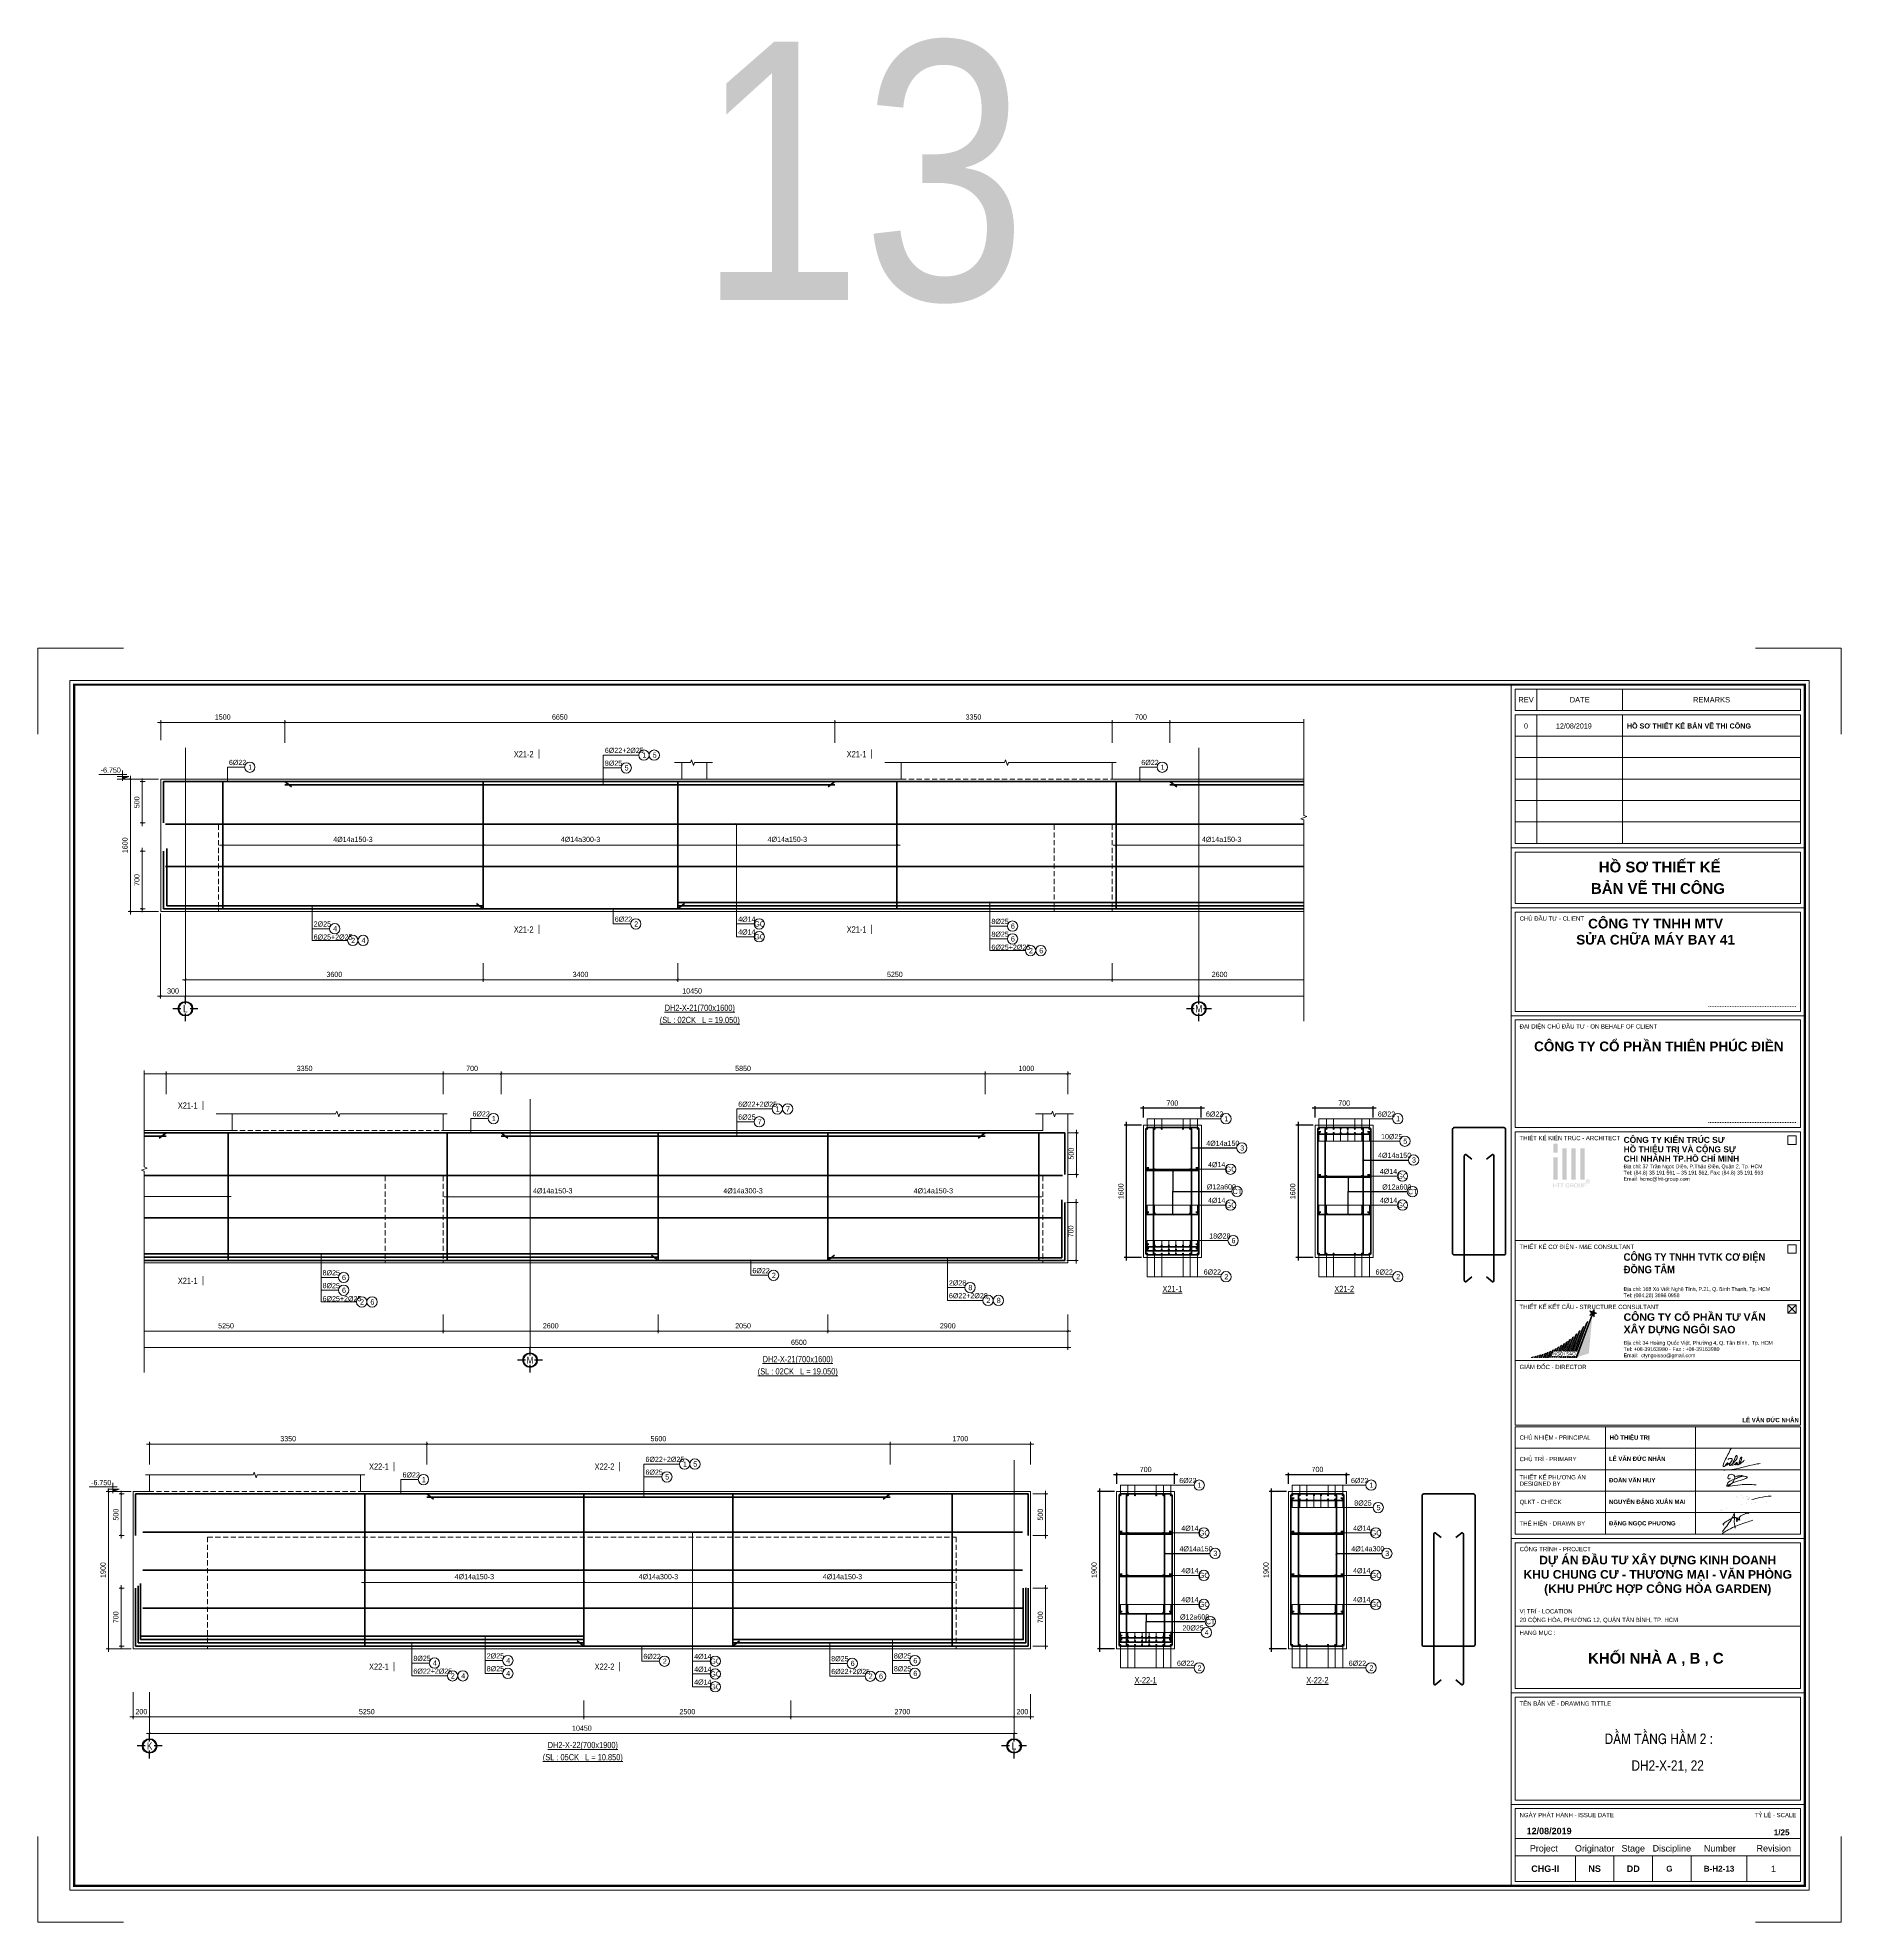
# Model space of a CAD drawing. Header units: millimetres. Extents: x 3014920 to 3563667, y -1638653 to -1356471.
# Drawn here: x 3280232 to 3302034, y -1601326 to -1578547 of the extents above; entities that cross this region are included whole.
import ezdxf
from ezdxf.enums import TextEntityAlignment as Align
from ezdxf.xclip import XClip

# ---------------------------------------------------------------- set-up
doc = ezdxf.new("R2010")
doc.units = ezdxf.units.MM
doc.header["$MEASUREMENT"] = 0
doc.header["$XCLIPFRAME"] = 0
doc.header["$PDMODE"] = 2
for name, pattern in [('6 TANG DIEN HINH 14-15$0$ACAD_ISO10W100', [18, 12, -3, 0, -3]), ('ACAD_ISO04W100', [30, 24, -3, 0, -3]), ('CENTER', [2, 1.25, -0.25, 0.25, -0.25]), ('HIDDEN', [0.375, 0.25, -0.125])]:
    doc.linetypes.add(name, pattern=pattern)
doc.layers.get('0').update_dxf_attribs({"lineweight": 9})
doc.layers.get('Defpoints').update_dxf_attribs({"color": 10, "lineweight": 0})
for name, color, linetype, lineweight in [('2', 2, 'Continuous', 20), ('CDAI', 21, 'Continuous', 40), ('CHG_XX_Khung ten$0$TEXT', 7, 'Continuous', 15), ('CHUNHO', 7, 'CENTER', 13), ('CHUTO', 51, 'Continuous', 15), ('CTHEP', 50, 'Continuous', 50), ('DBAO', 90, 'Continuous', 13), ('DGIONG', 130, 'Continuous', 13), ('HATCH', 154, 'Continuous', 9), ('KTH', 154, 'Continuous', 9), ('Net khuat', 8, 'HIDDEN', 13), ('TEXT', 7, 'Continuous', 15), ('TEXT P X', 1, 'Continuous', 9), ('TRUC', 251, 'ACAD_ISO04W100', 9)]:
    doc.layers.add(name, color=color, linetype=linetype, lineweight=lineweight)
doc.layers.add('8', color=8, linetype='Continuous')
doc.layers.add('CHG_XX_Khung ten$0$TKTC', color=1, linetype='Continuous')
doc.layers.add('CHG_XX_Khung ten$0$A1 BORDER$0$DGIONG', color=7, linetype='Continuous', lineweight=13, true_color=0x29ffff)
doc.layers.add('CHG_XX_Khung ten$0$A1 BORDER$0$STICK', color=7, linetype='Continuous', lineweight=9, true_color=0xe60000)
doc.styles.add('ArialB', font='arialbd.ttf')
doc.styles.add('CHG_XX_Khung ten$0$A1 BORDER$0$ARIAL', font='arial.ttf')
doc.styles.add('CHG_XX_Khung ten$0$A1 BORDER$0$Arial - Bold', font='arialbd.ttf', dxfattribs={"height": 2.5})
doc.styles.add('CHG_XX_Khung ten$0$A1 BORDER$0$Star-AvoBold', font='VAVOB_0.TTF')
doc.styles.add('CHG_XX_Khung ten$0$A1 BORDER$0$Title Block DD$0$ARIAL', font='arial.ttf')
doc.styles.add('CHG_XX_Khung ten$0$A1 BORDER$0$Title Block DD$0$Arial - Bold', font='arialbd.ttf', dxfattribs={"height": 2.5})
doc.styles.add('CHG_XX_Khung ten$0$arial', font='arial.ttf')
doc.styles.add('CHG_XX_Khung ten$0$Arial - Bold', font='arialbd.ttf')
doc.styles.add('CHG_XX_Khung ten$0$ArialB', font='arialbd.ttf')
doc.styles.add('CHG_XX_Khung ten$0$title block pccc$0$ARIAL', font='arial.ttf')
doc.styles.add('CHG_XX_Khung ten$0$title block pccc$0$Arial - Bold', font='arialbd.ttf', dxfattribs={"height": 2.5})
doc.styles.add('HELVECONDENSE', font='VHELVCN_0.TTF')
doc.styles.add('Star-HelCon', font='VHELVCN_0.TTF')
doc.styles.add('TTP-HelCon', font='VHELVCN_0.TTF')
doc.styles.add('VNI-HELVE-CONDENSE', font='VHELVCN_0.TTF')
doc.dimstyles.new('kc-25', dxfattribs={"dimtxt": 62.5, "dimasz": 20, "dimexe": 20, "dimexo": 50, "dimgap": 25, "dimtad": 3, "dimdec": 0, "dimzin": 0, "dimdsep": 46, "dimtxsty": 'VNI-HELVE-CONDENSE', "dimblk": 'DIM', "dimcen": 2.5, "dimclrd": 256, "dimclre": 154, "dimclrt": 7, "dimaunit": 1, "dimadec": 0, "dimazin": 0, "dimtfac": 1, "dimtdec": 0, "dimtix": 1, "dimtmove": 0, "dimatfit": 3, "dimldrblk": 'DOT', "dimfxl": 1, "dimtolj": 1, "dimtzin": 0, "dimarcsym": 0})
doc.dimstyles.new('TTP-25', dxfattribs={"dimscale": 25, "dimtxt": 2.5, "dimasz": 1, "dimexe": 1, "dimexo": 1, "dimgap": 0.09, "dimtad": 0, "dimdec": 4, "dimrnd": 1, "dimzin": 9, "dimdsep": 46, "dimtxsty": 'TTP-HelCon', "dimblk": 'ARCHTICK', "dimcen": 0.09, "dimdle": 1.5, "dimclrd": 256, "dimclre": 256, "dimclrt": 7, "dimadec": 0, "dimazin": 0, "dimtfac": 1, "dimtdec": 4, "dimtmove": 0, "dimatfit": 3, "dimldrblk": 'ARCHTICK', "dimfxl": 1, "dimtvp": 1, "dimtolj": 1, "dimtzin": 0, "dimarcsym": 0})

# ---------------------------------------------------------------- blocks, each defined once
blk = doc.blocks.new('_ArchTick')
at = {"color": 0, "linetype": 'ByBlock', "const_width": 0.15}
blk.add_lwpolyline([(-0.5, -0.5), (0.5, 0.5)], dxfattribs=at)
blk = doc.blocks.new('*D1323')
at = {"layer": 'Defpoints', "color": 0, "transparency": 16777216}
for p in [(5220, -2470), (7720, -2470), (7720, -2695)]:
    blk.add_point(p, dxfattribs=at)
at = {"layer": 'KTH', "lineweight": -2, "transparency": 16777216}
for p, q in [((5220, -2495), (5220, -2720)), ((7720, -2495), (7720, -2720)), ((5182, -2695), (7757, -2695))]:
    blk.add_line(p, q, dxfattribs=at)
at = {"layer": 'KTH', "lineweight": -2, "transparency": 16777216, "xscale": 25, "yscale": 25, "zscale": 25, "rotation": 180}
blk.add_blockref('_ArchTick', (5220, -2695), dxfattribs=at)
at = {"layer": 'KTH', "lineweight": -2, "transparency": 16777216, "xscale": 25, "yscale": 25, "zscale": 25}
blk.add_blockref('_ArchTick', (7720, -2695), dxfattribs=at)
at = {"layer": 'KTH', "color": 7, "transparency": 16777216, "insert": (6470, -2631), "char_height": 62.5, "attachment_point": 5, "style": 'TTP-HelCon'}
blk.add_mtext('\\A1;2500', dxfattribs=at)
blk = doc.blocks.new('*D1324')
at = {"layer": 'Defpoints', "color": 0, "transparency": 16777216}
for p in [(-30, -2470), (5220, -2470), (5220, -2695)]:
    blk.add_point(p, dxfattribs=at)
at = {"layer": 'KTH', "lineweight": -2, "transparency": 16777216}
for p, q in [((-30, -2495), (-30, -2720)), ((5220, -2495), (5220, -2720)), ((-68, -2695), (5257, -2695))]:
    blk.add_line(p, q, dxfattribs=at)
at = {"layer": 'KTH', "lineweight": -2, "transparency": 16777216, "xscale": 25, "yscale": 25, "zscale": 25, "rotation": 180}
blk.add_blockref('_ArchTick', (-30, -2695), dxfattribs=at)
at = {"layer": 'KTH', "lineweight": -2, "transparency": 16777216, "xscale": 25, "yscale": 25, "zscale": 25}
blk.add_blockref('_ArchTick', (5220, -2695), dxfattribs=at)
at = {"layer": 'KTH', "color": 7, "transparency": 16777216, "insert": (2595, -2631), "char_height": 62.5, "attachment_point": 5, "style": 'TTP-HelCon'}
blk.add_mtext('\\A1;5250', dxfattribs=at)
blk = doc.blocks.new('*D1325')
at = {"layer": 'Defpoints', "color": 0, "transparency": 16777216}
for p in [(-30, -2470), (10420, -2368), (10420, -2895)]:
    blk.add_point(p, dxfattribs=at)
at = {"layer": 'KTH', "lineweight": -2, "transparency": 16777216}
for p, q in [((-30, -2495), (-30, -2920)), ((10420, -2393), (10420, -2920)), ((-68, -2895), (10457, -2895))]:
    blk.add_line(p, q, dxfattribs=at)
at = {"layer": 'KTH', "lineweight": -2, "transparency": 16777216, "xscale": 25, "yscale": 25, "zscale": 25, "rotation": 180}
blk.add_blockref('_ArchTick', (-30, -2895), dxfattribs=at)
at = {"layer": 'KTH', "lineweight": -2, "transparency": 16777216, "xscale": 25, "yscale": 25, "zscale": 25}
blk.add_blockref('_ArchTick', (10420, -2895), dxfattribs=at)
at = {"layer": 'KTH', "color": 7, "transparency": 16777216, "insert": (5195, -2831), "char_height": 62.5, "attachment_point": 5, "style": 'TTP-HelCon'}
blk.add_mtext('\\A1;10450', dxfattribs=at)
blk = doc.blocks.new('DIM')
h = blk.add_hatch(color=1)
h.paths.add_polyline_path([(0.5, 0.3, 1), (0.3, 0.5), (-0.2, 0), (0.2, 0)])
h.paths.add_polyline_path([(0.2, 0), (-0.2, 0), (-0.5, -0.3, 1), (-0.3, -0.5)])
at = {"color": 9}
for p, q in [((-0.2, 0), (-1.5, 0)), ((0.2, 0), (1.5, 0))]:
    blk.add_line(p, q, dxfattribs=at)
at = {"color": 1}
for p, q in [((-0.5, -0.3), (0.3, 0.5)), ((-0.3, -0.5), (0.5, 0.3)), ((-0.2, 0), (0.2, 0))]:
    blk.add_line(p, q, dxfattribs=at)
blk.add_arc((-0.4, -0.4), 0.138, 135, 315, dxfattribs=at)
blk = doc.blocks.new('*D1326')
at = {"layer": 'Defpoints', "color": 0, "transparency": 16777216}
for p in [(5220, -594), (7020, -594), (7020, -1070)]:
    blk.add_point(p, dxfattribs=at)
at = {"layer": 'KTH', "lineweight": -2, "transparency": 16777216}
for p, q in [((5220, -619), (5220, -1095)), ((7020, -619), (7020, -1095)), ((5182, -1070), (7057, -1070))]:
    blk.add_line(p, q, dxfattribs=at)
at = {"layer": 'KTH', "lineweight": -2, "transparency": 16777216, "xscale": 25, "yscale": 25, "zscale": 25, "rotation": 180}
blk.add_blockref('_ArchTick', (5220, -1070), dxfattribs=at)
at = {"layer": 'KTH', "lineweight": -2, "transparency": 16777216, "xscale": 25, "yscale": 25, "zscale": 25}
blk.add_blockref('_ArchTick', (7020, -1070), dxfattribs=at)
at = {"layer": 'KTH', "color": 7, "transparency": 16777216, "insert": (6120, -1000), "char_height": 62.5, "attachment_point": 5, "style": 'TTP-HelCon'}
blk.add_mtext('\\A1;4Þ14a300-3', dxfattribs=at)
blk = doc.blocks.new('*D1327')
at = {"layer": 'Defpoints', "color": 0, "transparency": 16777216}
for p in [(7720, -2470), (10420, -2470), (7720, -2695)]:
    blk.add_point(p, dxfattribs=at)
at = {"layer": 'KTH', "lineweight": -2, "transparency": 16777216}
for p, q in [((7720, -2495), (7720, -2720)), ((10420, -2495), (10420, -2720)), ((10457, -2695), (7682, -2695))]:
    blk.add_line(p, q, dxfattribs=at)
at = {"layer": 'KTH', "lineweight": -2, "transparency": 16777216, "xscale": 25, "yscale": 25, "zscale": 25, "rotation": 180}
blk.add_blockref('_ArchTick', (7720, -2695), dxfattribs=at)
at = {"layer": 'KTH', "lineweight": -2, "transparency": 16777216, "xscale": 25, "yscale": 25, "zscale": 25}
blk.add_blockref('_ArchTick', (10420, -2695), dxfattribs=at)
at = {"layer": 'KTH', "color": 7, "transparency": 16777216, "insert": (9070, -2631), "char_height": 62.5, "attachment_point": 5, "style": 'TTP-HelCon'}
blk.add_mtext('\\A1;2700', dxfattribs=at)
blk = doc.blocks.new('*D1328')
at = {"layer": 'Defpoints', "color": 0, "transparency": 16777216}
for p in [(7020, -594), (9670, -594), (7020, -1070)]:
    blk.add_point(p, dxfattribs=at)
at = {"layer": 'KTH', "lineweight": -2, "transparency": 16777216}
for p, q in [((7020, -619), (7020, -1095)), ((9670, -619), (9670, -1095)), ((9707, -1070), (6982, -1070))]:
    blk.add_line(p, q, dxfattribs=at)
at = {"layer": 'KTH', "lineweight": -2, "transparency": 16777216, "xscale": 25, "yscale": 25, "zscale": 25, "rotation": 180}
blk.add_blockref('_ArchTick', (7020, -1070), dxfattribs=at)
at = {"layer": 'KTH', "lineweight": -2, "transparency": 16777216, "xscale": 25, "yscale": 25, "zscale": 25}
blk.add_blockref('_ArchTick', (9670, -1070), dxfattribs=at)
at = {"layer": 'KTH', "color": 7, "transparency": 16777216, "insert": (8345, -1000), "char_height": 62.5, "attachment_point": 5, "style": 'TTP-HelCon'}
blk.add_mtext('\\A1;4Þ14a150-3', dxfattribs=at)
blk = doc.blocks.new('*D1329')
at = {"layer": 'Defpoints', "color": 0, "transparency": 16777216}
for p in [(2570, -573), (5220, -573), (5220, -1070)]:
    blk.add_point(p, dxfattribs=at)
at = {"layer": 'KTH', "lineweight": -2, "transparency": 16777216}
for p, q in [((2570, -598), (2570, -1095)), ((5220, -598), (5220, -1095)), ((2532, -1070), (5257, -1070))]:
    blk.add_line(p, q, dxfattribs=at)
at = {"layer": 'KTH', "lineweight": -2, "transparency": 16777216, "xscale": 25, "yscale": 25, "zscale": 25, "rotation": 180}
blk.add_blockref('_ArchTick', (2570, -1070), dxfattribs=at)
at = {"layer": 'KTH', "lineweight": -2, "transparency": 16777216, "xscale": 25, "yscale": 25, "zscale": 25}
blk.add_blockref('_ArchTick', (5220, -1070), dxfattribs=at)
at = {"layer": 'KTH', "color": 7, "transparency": 16777216, "insert": (3895, -1000), "char_height": 62.5, "attachment_point": 5, "style": 'TTP-HelCon'}
blk.add_mtext('\\A1;4Þ14a150-3', dxfattribs=at)
blk = doc.blocks.new('*D1330')
at = {"layer": 'Defpoints', "color": 0, "transparency": 16777216}
for p in [(10620, 604), (8920, 330), (10620, 330)]:
    blk.add_point(p, dxfattribs=at)
at = {"layer": 'KTH', "lineweight": -2, "transparency": 16777216}
for p, q in [((8882, 604), (10657, 604)), ((8920, 355), (8920, 629)), ((10620, 355), (10620, 629))]:
    blk.add_line(p, q, dxfattribs=at)
at = {"layer": 'KTH', "lineweight": -2, "transparency": 16777216, "xscale": 25, "yscale": 25, "zscale": 25, "rotation": 180}
blk.add_blockref('_ArchTick', (8920, 604), dxfattribs=at)
at = {"layer": 'KTH', "lineweight": -2, "transparency": 16777216, "xscale": 25, "yscale": 25, "zscale": 25}
blk.add_blockref('_ArchTick', (10620, 604), dxfattribs=at)
at = {"layer": 'KTH', "color": 7, "transparency": 16777216, "insert": (9770, 668), "char_height": 62.5, "attachment_point": 5, "style": 'TTP-HelCon'}
blk.add_mtext('\\A1;1700', dxfattribs=at)
blk = doc.blocks.new('*D1331')
at = {"layer": 'Defpoints', "color": 0, "transparency": 16777216}
for p in [(3320, 604), (3320, 330), (8920, 330)]:
    blk.add_point(p, dxfattribs=at)
at = {"layer": 'KTH', "lineweight": -2, "transparency": 16777216}
for p, q in [((8957, 604), (3282, 604)), ((3320, 355), (3320, 629)), ((8920, 355), (8920, 629))]:
    blk.add_line(p, q, dxfattribs=at)
at = {"layer": 'KTH', "lineweight": -2, "transparency": 16777216, "xscale": 25, "yscale": 25, "zscale": 25, "rotation": 180}
blk.add_blockref('_ArchTick', (3320, 604), dxfattribs=at)
at = {"layer": 'KTH', "lineweight": -2, "transparency": 16777216, "xscale": 25, "yscale": 25, "zscale": 25}
blk.add_blockref('_ArchTick', (8920, 604), dxfattribs=at)
at = {"layer": 'KTH', "color": 7, "transparency": 16777216, "insert": (6120, 668), "char_height": 62.5, "attachment_point": 5, "style": 'TTP-HelCon'}
blk.add_mtext('\\A1;5600', dxfattribs=at)
blk = doc.blocks.new('*D1332')
at = {"layer": 'Defpoints', "color": 0, "transparency": 16777216}
for p in [(-30, 604), (-30, 330), (3320, 330)]:
    blk.add_point(p, dxfattribs=at)
at = {"layer": 'KTH', "lineweight": -2, "transparency": 16777216}
for p, q in [((3357, 604), (-68, 604)), ((-30, 355), (-30, 629)), ((3320, 355), (3320, 629))]:
    blk.add_line(p, q, dxfattribs=at)
at = {"layer": 'KTH', "lineweight": -2, "transparency": 16777216, "xscale": 25, "yscale": 25, "zscale": 25, "rotation": 180}
blk.add_blockref('_ArchTick', (-30, 604), dxfattribs=at)
at = {"layer": 'KTH', "lineweight": -2, "transparency": 16777216, "xscale": 25, "yscale": 25, "zscale": 25}
blk.add_blockref('_ArchTick', (3320, 604), dxfattribs=at)
at = {"layer": 'KTH', "color": 7, "transparency": 16777216, "insert": (1645, 668), "char_height": 62.5, "attachment_point": 5, "style": 'TTP-HelCon'}
blk.add_mtext('\\A1;3350', dxfattribs=at)
blk = doc.blocks.new('MC')
at = {"layer": 'CTHEP', "const_width": 10, "elevation": 0}
blk.add_lwpolyline([(36, 150), (36, 0)], dxfattribs=at)
at = {"layer": 'TEXT', "style": 'TTP-HelCon'}
blk.add_attdef('A', text='', height=100, dxfattribs=at).set_placement((-50, 26), align=Align.RIGHT)
blk = doc.blocks.new('*D1333')
at = {"layer": 'Defpoints', "color": 0, "transparency": 16777216}
for p in [(-312, 0), (-374, -500), (-312, -500)]:
    blk.add_point(p, dxfattribs=at)
at = {"layer": 'KTH', "lineweight": -2, "transparency": 16777216}
for p, q in [((-337, 0), (-399, 0)), ((-374, 38), (-374, -537)), ((-337, -500), (-399, -500))]:
    blk.add_line(p, q, dxfattribs=at)
at = {"layer": 'KTH', "lineweight": -2, "transparency": 16777216, "xscale": 25, "yscale": 25, "zscale": 25}
for p, rotation in [((-374, 0), 90), ((-374, -500), 270)]:
    blk.add_blockref('_ArchTick', p, dxfattribs=dict(at, rotation=rotation))
at = {"layer": 'KTH', "color": 7, "transparency": 16777216, "insert": (-438, -250), "char_height": 62.5, "attachment_point": 5, "rotation": 90, "style": 'TTP-HelCon'}
blk.add_mtext('\\A1;500', dxfattribs=at)
blk = doc.blocks.new('*D1334')
at = {"layer": 'Defpoints', "color": 0, "transparency": 16777216}
for p in [(-312, -1140), (-374, -1840), (-312, -1840)]:
    blk.add_point(p, dxfattribs=at)
at = {"layer": 'KTH', "lineweight": -2, "transparency": 16777216}
for p, q in [((-374, -1102), (-374, -1877)), ((-337, -1140), (-399, -1140)), ((-337, -1840), (-399, -1840))]:
    blk.add_line(p, q, dxfattribs=at)
at = {"layer": 'KTH', "lineweight": -2, "transparency": 16777216, "xscale": 25, "yscale": 25, "zscale": 25}
for p, rotation in [((-374, -1140), 90), ((-374, -1840), 270)]:
    blk.add_blockref('_ArchTick', p, dxfattribs=dict(at, rotation=rotation))
at = {"layer": 'KTH', "color": 7, "transparency": 16777216, "insert": (-438, -1490), "char_height": 62.5, "attachment_point": 5, "rotation": 90, "style": 'TTP-HelCon'}
blk.add_mtext('\\A1;700', dxfattribs=at)
blk = doc.blocks.new('CODE')
at = {"layer": 'DBAO'}
for p, q in [((-63, 0), (-138, 30)), ((-138, 30), (0, 30)), ((-138, 0), (0, 0)), ((-113, 55), (224, 55)), ((-63, -20), (-63, 105))]:
    blk.add_line(p, q, dxfattribs=at)
at = {"layer": 'HATCH', "color": 1}
blk.add_solid([(-63, 0), (-138, 30), (-63, 30)], dxfattribs=at)
blk = doc.blocks.new('*D1335')
at = {"layer": 'Defpoints', "color": 0, "transparency": 16777216}
for p in [(10620, 0), (10620, -500), (10801, -500)]:
    blk.add_point(p, dxfattribs=at)
at = {"layer": 'KTH', "lineweight": -2, "transparency": 16777216}
for p, q in [((10801, 37), (10801, -538)), ((10645, 0), (10826, 0)), ((10645, -500), (10826, -500))]:
    blk.add_line(p, q, dxfattribs=at)
at = {"layer": 'KTH', "lineweight": -2, "transparency": 16777216, "xscale": 25, "yscale": 25, "zscale": 25}
for p, rotation in [((10801, 0), 90), ((10801, -500), 270)]:
    blk.add_blockref('_ArchTick', p, dxfattribs=dict(at, rotation=rotation))
at = {"layer": 'KTH', "color": 7, "transparency": 16777216, "insert": (10737, -250), "char_height": 62.5, "attachment_point": 5, "rotation": 90, "style": 'TTP-HelCon'}
blk.add_mtext('\\A1;500', dxfattribs=at)
blk = doc.blocks.new('*D1336')
at = {"layer": 'Defpoints', "color": 0, "transparency": 16777216}
for p in [(10620, -1140), (10620, -1840), (10801, -1840)]:
    blk.add_point(p, dxfattribs=at)
at = {"layer": 'KTH', "lineweight": -2, "transparency": 16777216}
for p, q in [((10801, -1102), (10801, -1877)), ((10645, -1140), (10826, -1140)), ((10645, -1840), (10826, -1840))]:
    blk.add_line(p, q, dxfattribs=at)
at = {"layer": 'KTH', "lineweight": -2, "transparency": 16777216, "xscale": 25, "yscale": 25, "zscale": 25}
for p, rotation in [((10801, -1140), 90), ((10801, -1840), 270)]:
    blk.add_blockref('_ArchTick', p, dxfattribs=dict(at, rotation=rotation))
at = {"layer": 'KTH', "color": 7, "transparency": 16777216, "insert": (10737, -1490), "char_height": 62.5, "attachment_point": 5, "rotation": 90, "style": 'TTP-HelCon'}
blk.add_mtext('\\A1;700', dxfattribs=at)
blk = doc.blocks.new('dau truc')
blk.add_circle((0, 0), 180)
at = {"layer": '8'}
for p, q in [((0, 127), (0, 345)), ((-127, 0), (-345, 0)), ((0, -345), (0, -127)), ((345, 0), (127, 0))]:
    blk.add_line(p, q, dxfattribs=at)
blk.add_circle((0, 0), 200, dxfattribs=at)
at = {"layer": 'TEXT', "style": 'HELVECONDENSE'}
blk.add_attdef('A', text='', height=233, dxfattribs=at).set_placement((0, 0), align=Align.MIDDLE)
blk = doc.blocks.new('*D1337')
at = {"layer": 'Defpoints', "color": 0, "transparency": 16777216}
for p in [(-529, 30), (-230, 30), (-230, -1870)]:
    blk.add_point(p, dxfattribs=at)
at = {"layer": 'KTH', "lineweight": -2, "transparency": 16777216}
for p, q in [((-255, 30), (-554, 30)), ((-529, -1907), (-529, 68)), ((-255, -1870), (-554, -1870))]:
    blk.add_line(p, q, dxfattribs=at)
at = {"layer": 'KTH', "lineweight": -2, "transparency": 16777216, "xscale": 25, "yscale": 25, "zscale": 25}
for p, rotation in [((-529, 30), 90), ((-529, -1870), 270)]:
    blk.add_blockref('_ArchTick', p, dxfattribs=dict(at, rotation=rotation))
at = {"layer": 'KTH', "color": 7, "transparency": 16777216, "insert": (-593, -920), "char_height": 62.5, "attachment_point": 5, "rotation": 90, "style": 'TTP-HelCon'}
blk.add_mtext('\\A1;1900', dxfattribs=at)
blk = doc.blocks.new('*D1338')
at = {"layer": 'Defpoints', "color": 0, "transparency": 16777216}
for p in [(-230, -2372), (-30, -2372), (-30, -2695)]:
    blk.add_point(p, dxfattribs=at)
at = {"layer": 'KTH', "lineweight": -2, "transparency": 16777216}
for p, q in [((-230, -2397), (-230, -2720)), ((-30, -2397), (-30, -2720)), ((-268, -2695), (7, -2695))]:
    blk.add_line(p, q, dxfattribs=at)
at = {"layer": 'KTH', "lineweight": -2, "transparency": 16777216, "xscale": 25, "yscale": 25, "zscale": 25, "rotation": 180}
blk.add_blockref('_ArchTick', (-230, -2695), dxfattribs=at)
at = {"layer": 'KTH', "lineweight": -2, "transparency": 16777216, "xscale": 25, "yscale": 25, "zscale": 25}
blk.add_blockref('_ArchTick', (-30, -2695), dxfattribs=at)
at = {"layer": 'KTH', "color": 7, "transparency": 16777216, "insert": (-130, -2631), "char_height": 62.5, "attachment_point": 5, "style": 'TTP-HelCon'}
blk.add_mtext('\\A1;200', dxfattribs=at)
blk = doc.blocks.new('*D1339')
at = {"layer": 'Defpoints', "color": 0, "transparency": 16777216}
for p in [(10420, -2393), (10620, -2393), (10620, -2695)]:
    blk.add_point(p, dxfattribs=at)
at = {"layer": 'KTH', "lineweight": -2, "transparency": 16777216}
for p, q in [((10420, -2418), (10420, -2720)), ((10620, -2418), (10620, -2720)), ((10382, -2695), (10657, -2695))]:
    blk.add_line(p, q, dxfattribs=at)
at = {"layer": 'KTH', "lineweight": -2, "transparency": 16777216, "xscale": 25, "yscale": 25, "zscale": 25, "rotation": 180}
blk.add_blockref('_ArchTick', (10420, -2695), dxfattribs=at)
at = {"layer": 'KTH', "lineweight": -2, "transparency": 16777216, "xscale": 25, "yscale": 25, "zscale": 25}
blk.add_blockref('_ArchTick', (10620, -2695), dxfattribs=at)
at = {"layer": 'KTH', "color": 7, "transparency": 16777216, "insert": (10520, -2631), "char_height": 62.5, "attachment_point": 5, "style": 'TTP-HelCon'}
blk.add_mtext('\\A1;200', dxfattribs=at)
blk = doc.blocks.new('*D2149')
at = {"layer": 'Defpoints', "color": 0, "transparency": 16777216}
for p in [(1269, -2170), (3620, -2170), (3620, -2395)]:
    blk.add_point(p, dxfattribs=at)
at = {"layer": 'KTH', "lineweight": -2, "transparency": 16777216}
for p, q in [((1269, -2195), (1269, -2420)), ((3620, -2195), (3620, -2420)), ((1232, -2395), (3658, -2395))]:
    blk.add_line(p, q, dxfattribs=at)
at = {"layer": 'KTH', "lineweight": -2, "transparency": 16777216, "xscale": 25, "yscale": 25, "zscale": 25, "rotation": 180}
blk.add_blockref('_ArchTick', (1269, -2395), dxfattribs=at)
at = {"layer": 'KTH', "lineweight": -2, "transparency": 16777216, "xscale": 25, "yscale": 25, "zscale": 25}
blk.add_blockref('_ArchTick', (3620, -2395), dxfattribs=at)
at = {"layer": 'KTH', "color": 7, "transparency": 16777216, "insert": (2445, -2331), "char_height": 62.5, "attachment_point": 5, "style": 'TTP-HelCon'}
blk.add_mtext('\\A1;3400', dxfattribs=at)
blk = doc.blocks.new('*D2150')
at = {"layer": 'Defpoints', "color": 0, "transparency": 16777216}
for p in [(13520, -2170), (16420, -2170), (13520, -2395)]:
    blk.add_point(p, dxfattribs=at)
at = {"layer": 'KTH', "lineweight": -2, "transparency": 16777216}
for p, q in [((13520, -2195), (13520, -2420)), ((16420, -2195), (16420, -2420)), ((16458, -2395), (13483, -2395))]:
    blk.add_line(p, q, dxfattribs=at)
at = {"layer": 'KTH', "lineweight": -2, "transparency": 16777216, "xscale": 25, "yscale": 25, "zscale": 25, "rotation": 180}
blk.add_blockref('_ArchTick', (13520, -2395), dxfattribs=at)
at = {"layer": 'KTH', "lineweight": -2, "transparency": 16777216, "xscale": 25, "yscale": 25, "zscale": 25}
blk.add_blockref('_ArchTick', (16420, -2395), dxfattribs=at)
at = {"layer": 'KTH', "color": 7, "transparency": 16777216, "insert": (14970, -2331), "char_height": 62.5, "attachment_point": 5, "style": 'TTP-HelCon'}
blk.add_mtext('\\A1;2900', dxfattribs=at)
blk = doc.blocks.new('*D2151')
at = {"layer": 'Defpoints', "color": 0, "transparency": 16777216}
for p in [(-2331, -2170), (9920, -2068), (9920, -2595)]:
    blk.add_point(p, dxfattribs=at)
at = {"layer": 'KTH', "lineweight": -2, "transparency": 16777216}
for p, q in [((-2331, -2195), (-2331, -2620)), ((9920, -2093), (9920, -2620)), ((-2369, -2595), (9957, -2595))]:
    blk.add_line(p, q, dxfattribs=at)
at = {"layer": 'KTH', "lineweight": -2, "transparency": 16777216, "xscale": 25, "yscale": 25, "zscale": 25, "rotation": 180}
blk.add_blockref('_ArchTick', (-2331, -2595), dxfattribs=at)
at = {"layer": 'KTH', "lineweight": -2, "transparency": 16777216, "xscale": 25, "yscale": 25, "zscale": 25}
blk.add_blockref('_ArchTick', (9920, -2595), dxfattribs=at)
at = {"layer": 'KTH', "color": 7, "transparency": 16777216, "insert": (3794, -2531), "char_height": 62.5, "attachment_point": 5, "style": 'TTP-HelCon'}
blk.add_mtext('\\A1;10450', dxfattribs=at)
blk = doc.blocks.new('*D2152')
at = {"layer": 'Defpoints', "color": 0, "transparency": 16777216}
for p in [(1269, -594), (3620, -594), (3620, -770)]:
    blk.add_point(p, dxfattribs=at)
at = {"layer": 'KTH', "lineweight": -2, "transparency": 16777216}
for p, q in [((1269, -619), (1269, -795)), ((3620, -619), (3620, -795)), ((1232, -770), (3658, -770))]:
    blk.add_line(p, q, dxfattribs=at)
at = {"layer": 'KTH', "lineweight": -2, "transparency": 16777216, "xscale": 25, "yscale": 25, "zscale": 25, "rotation": 180}
blk.add_blockref('_ArchTick', (1269, -770), dxfattribs=at)
at = {"layer": 'KTH', "lineweight": -2, "transparency": 16777216, "xscale": 25, "yscale": 25, "zscale": 25}
blk.add_blockref('_ArchTick', (3620, -770), dxfattribs=at)
at = {"layer": 'KTH', "color": 7, "transparency": 16777216, "insert": (2445, -700), "char_height": 62.5, "attachment_point": 5, "style": 'TTP-HelCon'}
blk.add_mtext('\\A1;4Þ14a300-3', dxfattribs=at)
blk = doc.blocks.new('*D2153')
at = {"layer": 'Defpoints', "color": 0, "transparency": 16777216}
for p in [(16420, 716), (15420, 442), (16420, 442)]:
    blk.add_point(p, dxfattribs=at)
at = {"layer": 'KTH', "lineweight": -2, "transparency": 16777216}
for p, q in [((15383, 716), (16458, 716)), ((15420, 467), (15420, 741)), ((16420, 467), (16420, 741))]:
    blk.add_line(p, q, dxfattribs=at)
at = {"layer": 'KTH', "lineweight": -2, "transparency": 16777216, "xscale": 25, "yscale": 25, "zscale": 25, "rotation": 180}
blk.add_blockref('_ArchTick', (15420, 716), dxfattribs=at)
at = {"layer": 'KTH', "lineweight": -2, "transparency": 16777216, "xscale": 25, "yscale": 25, "zscale": 25}
blk.add_blockref('_ArchTick', (16420, 716), dxfattribs=at)
at = {"layer": 'KTH', "color": 7, "transparency": 16777216, "insert": (15920, 780), "char_height": 62.5, "attachment_point": 5, "style": 'TTP-HelCon'}
blk.add_mtext('\\A1;1000', dxfattribs=at)
blk = doc.blocks.new('*D2154')
at = {"layer": 'Defpoints', "color": 0, "transparency": 16777216}
for p in [(13520, -594), (16070, -594), (13520, -770)]:
    blk.add_point(p, dxfattribs=at)
at = {"layer": 'KTH', "lineweight": -2, "transparency": 16777216}
for p, q in [((13520, -619), (13520, -795)), ((16070, -619), (16070, -795)), ((16108, -770), (13483, -770))]:
    blk.add_line(p, q, dxfattribs=at)
at = {"layer": 'KTH', "lineweight": -2, "transparency": 16777216, "xscale": 25, "yscale": 25, "zscale": 25, "rotation": 180}
blk.add_blockref('_ArchTick', (13520, -770), dxfattribs=at)
at = {"layer": 'KTH', "lineweight": -2, "transparency": 16777216, "xscale": 25, "yscale": 25, "zscale": 25}
blk.add_blockref('_ArchTick', (16070, -770), dxfattribs=at)
at = {"layer": 'KTH', "color": 7, "transparency": 16777216, "insert": (14795, -700), "char_height": 62.5, "attachment_point": 5, "style": 'TTP-HelCon'}
blk.add_mtext('\\A1;4Þ14a150-3', dxfattribs=at)
blk = doc.blocks.new('*D2155')
at = {"layer": 'Defpoints', "color": 0, "transparency": 16777216}
for p in [(3620, -2170), (8870, -2170), (3620, -2395)]:
    blk.add_point(p, dxfattribs=at)
at = {"layer": 'KTH', "lineweight": -2, "transparency": 16777216}
for p, q in [((3620, -2195), (3620, -2420)), ((8870, -2195), (8870, -2420)), ((8908, -2395), (3583, -2395))]:
    blk.add_line(p, q, dxfattribs=at)
at = {"layer": 'KTH', "lineweight": -2, "transparency": 16777216, "xscale": 25, "yscale": 25, "zscale": 25, "rotation": 180}
blk.add_blockref('_ArchTick', (3620, -2395), dxfattribs=at)
at = {"layer": 'KTH', "lineweight": -2, "transparency": 16777216, "xscale": 25, "yscale": 25, "zscale": 25}
blk.add_blockref('_ArchTick', (8870, -2395), dxfattribs=at)
at = {"layer": 'KTH', "color": 7, "transparency": 16777216, "insert": (6245, -2331), "char_height": 62.5, "attachment_point": 5, "style": 'TTP-HelCon'}
blk.add_mtext('\\A1;5250', dxfattribs=at)
blk = doc.blocks.new('*D2156')
at = {"layer": 'Defpoints', "color": 0, "transparency": 16777216}
for p in [(3620, -594), (6270, -594), (3620, -769)]:
    blk.add_point(p, dxfattribs=at)
at = {"layer": 'KTH', "lineweight": -2, "transparency": 16777216}
for p, q in [((3620, -619), (3620, -794)), ((6270, -619), (6270, -794)), ((6307, -769), (3583, -769))]:
    blk.add_line(p, q, dxfattribs=at)
at = {"layer": 'KTH', "lineweight": -2, "transparency": 16777216, "xscale": 25, "yscale": 25, "zscale": 25, "rotation": 180}
blk.add_blockref('_ArchTick', (3620, -769), dxfattribs=at)
at = {"layer": 'KTH', "lineweight": -2, "transparency": 16777216, "xscale": 25, "yscale": 25, "zscale": 25}
blk.add_blockref('_ArchTick', (6270, -769), dxfattribs=at)
at = {"layer": 'KTH', "color": 7, "transparency": 16777216, "insert": (4945, -699), "char_height": 62.5, "attachment_point": 5, "style": 'TTP-HelCon'}
blk.add_mtext('\\A1;4Þ14a150-3', dxfattribs=at)
blk = doc.blocks.new('*D2157')
at = {"layer": 'Defpoints', "color": 0, "transparency": 16777216}
for p in [(11470, -594), (13520, -594), (13520, -770)]:
    blk.add_point(p, dxfattribs=at)
at = {"layer": 'KTH', "lineweight": -2, "transparency": 16777216}
for p, q in [((11470, -619), (11470, -795)), ((13520, -619), (13520, -795)), ((11433, -770), (13558, -770))]:
    blk.add_line(p, q, dxfattribs=at)
at = {"layer": 'KTH', "lineweight": -2, "transparency": 16777216, "xscale": 25, "yscale": 25, "zscale": 25, "rotation": 180}
blk.add_blockref('_ArchTick', (11470, -770), dxfattribs=at)
at = {"layer": 'KTH', "lineweight": -2, "transparency": 16777216, "xscale": 25, "yscale": 25, "zscale": 25}
blk.add_blockref('_ArchTick', (13520, -770), dxfattribs=at)
at = {"layer": 'KTH', "color": 7, "transparency": 16777216, "insert": (12495, -700), "char_height": 62.5, "attachment_point": 5, "style": 'TTP-HelCon'}
blk.add_mtext('\\A1;4Þ14a300-3', dxfattribs=at)
blk = doc.blocks.new('*D2158')
at = {"layer": 'Defpoints', "color": 0, "transparency": 16777216}
for p in [(8920, -594), (11470, -594), (11470, -770)]:
    blk.add_point(p, dxfattribs=at)
at = {"layer": 'KTH', "lineweight": -2, "transparency": 16777216}
for p, q in [((8920, -619), (8920, -795)), ((11470, -619), (11470, -795)), ((8883, -770), (11508, -770))]:
    blk.add_line(p, q, dxfattribs=at)
at = {"layer": 'KTH', "lineweight": -2, "transparency": 16777216, "xscale": 25, "yscale": 25, "zscale": 25, "rotation": 180}
blk.add_blockref('_ArchTick', (8920, -770), dxfattribs=at)
at = {"layer": 'KTH', "lineweight": -2, "transparency": 16777216, "xscale": 25, "yscale": 25, "zscale": 25}
blk.add_blockref('_ArchTick', (11470, -770), dxfattribs=at)
at = {"layer": 'KTH', "color": 7, "transparency": 16777216, "insert": (10195, -700), "char_height": 62.5, "attachment_point": 5, "style": 'TTP-HelCon'}
blk.add_mtext('\\A1;4Þ14a150-3', dxfattribs=at)
blk = doc.blocks.new('*D2159')
at = {"layer": 'Defpoints', "color": 0, "transparency": 16777216}
for p in [(9570, 716), (9570, 442), (15420, 442)]:
    blk.add_point(p, dxfattribs=at)
at = {"layer": 'KTH', "lineweight": -2, "transparency": 16777216}
for p, q in [((15458, 716), (9533, 716)), ((9570, 467), (9570, 741)), ((15420, 467), (15420, 741))]:
    blk.add_line(p, q, dxfattribs=at)
at = {"layer": 'KTH', "lineweight": -2, "transparency": 16777216, "xscale": 25, "yscale": 25, "zscale": 25, "rotation": 180}
blk.add_blockref('_ArchTick', (9570, 716), dxfattribs=at)
at = {"layer": 'KTH', "lineweight": -2, "transparency": 16777216, "xscale": 25, "yscale": 25, "zscale": 25}
blk.add_blockref('_ArchTick', (15420, 716), dxfattribs=at)
at = {"layer": 'KTH', "color": 7, "transparency": 16777216, "insert": (12495, 780), "char_height": 62.5, "attachment_point": 5, "style": 'TTP-HelCon'}
blk.add_mtext('\\A1;5850', dxfattribs=at)
blk = doc.blocks.new('*D2160')
at = {"layer": 'Defpoints', "color": 0, "transparency": 16777216}
for p in [(8870, 716), (8870, 442), (9570, 442)]:
    blk.add_point(p, dxfattribs=at)
at = {"layer": 'KTH', "lineweight": -2, "transparency": 16777216}
for p, q in [((9608, 716), (8833, 716)), ((8870, 467), (8870, 741)), ((9570, 467), (9570, 741))]:
    blk.add_line(p, q, dxfattribs=at)
at = {"layer": 'KTH', "lineweight": -2, "transparency": 16777216, "xscale": 25, "yscale": 25, "zscale": 25, "rotation": 180}
blk.add_blockref('_ArchTick', (8870, 716), dxfattribs=at)
at = {"layer": 'KTH', "lineweight": -2, "transparency": 16777216, "xscale": 25, "yscale": 25, "zscale": 25}
blk.add_blockref('_ArchTick', (9570, 716), dxfattribs=at)
at = {"layer": 'KTH', "color": 7, "transparency": 16777216, "insert": (9220, 780), "char_height": 62.5, "attachment_point": 5, "style": 'TTP-HelCon'}
blk.add_mtext('\\A1;700', dxfattribs=at)
blk = doc.blocks.new('*D2161')
at = {"layer": 'Defpoints', "color": 0, "transparency": 16777216}
for p in [(11470, -2170), (13520, -2170), (13520, -2395)]:
    blk.add_point(p, dxfattribs=at)
at = {"layer": 'KTH', "lineweight": -2, "transparency": 16777216}
for p, q in [((11470, -2195), (11470, -2420)), ((13520, -2195), (13520, -2420)), ((11433, -2395), (13558, -2395))]:
    blk.add_line(p, q, dxfattribs=at)
at = {"layer": 'KTH', "lineweight": -2, "transparency": 16777216, "xscale": 25, "yscale": 25, "zscale": 25, "rotation": 180}
blk.add_blockref('_ArchTick', (11470, -2395), dxfattribs=at)
at = {"layer": 'KTH', "lineweight": -2, "transparency": 16777216, "xscale": 25, "yscale": 25, "zscale": 25}
blk.add_blockref('_ArchTick', (13520, -2395), dxfattribs=at)
at = {"layer": 'KTH', "color": 7, "transparency": 16777216, "insert": (12495, -2331), "char_height": 62.5, "attachment_point": 5, "style": 'TTP-HelCon'}
blk.add_mtext('\\A1;2050', dxfattribs=at)
blk = doc.blocks.new('*D2162')
at = {"layer": 'Defpoints', "color": 0, "transparency": 16777216}
for p in [(8870, -2170), (11470, -2170), (8870, -2395)]:
    blk.add_point(p, dxfattribs=at)
at = {"layer": 'KTH', "lineweight": -2, "transparency": 16777216}
for p, q in [((8870, -2195), (8870, -2420)), ((11470, -2195), (11470, -2420)), ((11508, -2395), (8833, -2395))]:
    blk.add_line(p, q, dxfattribs=at)
at = {"layer": 'KTH', "lineweight": -2, "transparency": 16777216, "xscale": 25, "yscale": 25, "zscale": 25, "rotation": 180}
blk.add_blockref('_ArchTick', (8870, -2395), dxfattribs=at)
at = {"layer": 'KTH', "lineweight": -2, "transparency": 16777216, "xscale": 25, "yscale": 25, "zscale": 25}
blk.add_blockref('_ArchTick', (11470, -2395), dxfattribs=at)
at = {"layer": 'KTH', "color": 7, "transparency": 16777216, "insert": (10170, -2331), "char_height": 62.5, "attachment_point": 5, "style": 'TTP-HelCon'}
blk.add_mtext('\\A1;2600', dxfattribs=at)
blk = doc.blocks.new('*D2163')
at = {"layer": 'Defpoints', "color": 0, "transparency": 16777216}
for p in [(-1881, -574), (1269, -573), (1269, -770)]:
    blk.add_point(p, dxfattribs=at)
at = {"layer": 'KTH', "lineweight": -2, "transparency": 16777216}
for p, q in [((-1881, -599), (-1881, -795)), ((1269, -598), (1269, -795)), ((-1918, -770), (1307, -770))]:
    blk.add_line(p, q, dxfattribs=at)
at = {"layer": 'KTH', "lineweight": -2, "transparency": 16777216, "xscale": 25, "yscale": 25, "zscale": 25, "rotation": 180}
blk.add_blockref('_ArchTick', (-1881, -770), dxfattribs=at)
at = {"layer": 'KTH', "lineweight": -2, "transparency": 16777216, "xscale": 25, "yscale": 25, "zscale": 25}
blk.add_blockref('_ArchTick', (1269, -770), dxfattribs=at)
at = {"layer": 'KTH', "color": 7, "transparency": 16777216, "insert": (-306, -700), "char_height": 62.5, "attachment_point": 5, "style": 'TTP-HelCon'}
blk.add_mtext('\\A1;4Þ14a150-3', dxfattribs=at)
blk = doc.blocks.new('*D2164')
at = {"layer": 'Defpoints', "color": 0, "transparency": 16777216}
for p in [(8870, 716), (5520, 442), (8870, 442)]:
    blk.add_point(p, dxfattribs=at)
at = {"layer": 'KTH', "lineweight": -2, "transparency": 16777216}
for p, q in [((5483, 716), (8908, 716)), ((5520, 467), (5520, 741)), ((8870, 467), (8870, 741))]:
    blk.add_line(p, q, dxfattribs=at)
at = {"layer": 'KTH', "lineweight": -2, "transparency": 16777216, "xscale": 25, "yscale": 25, "zscale": 25, "rotation": 180}
blk.add_blockref('_ArchTick', (5520, 716), dxfattribs=at)
at = {"layer": 'KTH', "lineweight": -2, "transparency": 16777216, "xscale": 25, "yscale": 25, "zscale": 25}
blk.add_blockref('_ArchTick', (8870, 716), dxfattribs=at)
at = {"layer": 'KTH', "color": 7, "transparency": 16777216, "insert": (7195, 780), "char_height": 62.5, "attachment_point": 5, "style": 'TTP-HelCon'}
blk.add_mtext('\\A1;3350', dxfattribs=at)
blk = doc.blocks.new('*D2165')
at = {"layer": 'Defpoints', "color": 0, "transparency": 16777216}
for p in [(-1130, 716), (-1130, 442), (5520, 442)]:
    blk.add_point(p, dxfattribs=at)
at = {"layer": 'KTH', "lineweight": -2, "transparency": 16777216}
for p, q in [((5558, 716), (-1167, 716)), ((-1130, 467), (-1130, 741)), ((5520, 467), (5520, 741))]:
    blk.add_line(p, q, dxfattribs=at)
at = {"layer": 'KTH', "lineweight": -2, "transparency": 16777216, "xscale": 25, "yscale": 25, "zscale": 25, "rotation": 180}
blk.add_blockref('_ArchTick', (-1130, 716), dxfattribs=at)
at = {"layer": 'KTH', "lineweight": -2, "transparency": 16777216, "xscale": 25, "yscale": 25, "zscale": 25}
blk.add_blockref('_ArchTick', (5520, 716), dxfattribs=at)
at = {"layer": 'KTH', "color": 7, "transparency": 16777216, "insert": (2195, 780), "char_height": 62.5, "attachment_point": 5, "style": 'TTP-HelCon'}
blk.add_mtext('\\A1;6650', dxfattribs=at)
blk = doc.blocks.new('*D2166')
at = {"layer": 'Defpoints', "color": 0, "transparency": 16777216}
for p in [(9920, -2170), (16420, -2170), (9920, -2595)]:
    blk.add_point(p, dxfattribs=at)
at = {"layer": 'KTH', "lineweight": -2, "transparency": 16777216}
for p, q in [((9920, -2195), (9920, -2620)), ((16420, -2195), (16420, -2620)), ((16458, -2595), (9882, -2595))]:
    blk.add_line(p, q, dxfattribs=at)
at = {"layer": 'KTH', "lineweight": -2, "transparency": 16777216, "xscale": 25, "yscale": 25, "zscale": 25, "rotation": 180}
blk.add_blockref('_ArchTick', (9920, -2595), dxfattribs=at)
at = {"layer": 'KTH', "lineweight": -2, "transparency": 16777216, "xscale": 25, "yscale": 25, "zscale": 25}
blk.add_blockref('_ArchTick', (16420, -2595), dxfattribs=at)
at = {"layer": 'KTH', "color": 7, "transparency": 16777216, "insert": (13170, -2531), "char_height": 62.5, "attachment_point": 5, "style": 'TTP-HelCon'}
blk.add_mtext('\\A1;6500', dxfattribs=at)
blk = doc.blocks.new('*D2167')
at = {"layer": 'Defpoints', "color": 0, "transparency": 16777216}
for p in [(16403, 0), (16403, -500), (16526, -500)]:
    blk.add_point(p, dxfattribs=at)
at = {"layer": 'KTH', "lineweight": -2, "transparency": 16777216}
for p, q in [((16428, 0), (16551, 0)), ((16526, 38), (16526, -538)), ((16428, -500), (16551, -500))]:
    blk.add_line(p, q, dxfattribs=at)
at = {"layer": 'KTH', "lineweight": -2, "transparency": 16777216, "xscale": 25, "yscale": 25, "zscale": 25}
for p, rotation in [((16526, 0), 90), ((16526, -500), 270)]:
    blk.add_blockref('_ArchTick', p, dxfattribs=dict(at, rotation=rotation))
at = {"layer": 'KTH', "color": 7, "transparency": 16777216, "insert": (16462, -250), "char_height": 62.5, "attachment_point": 5, "rotation": 90, "style": 'TTP-HelCon'}
blk.add_mtext('\\A1;500', dxfattribs=at)
blk = doc.blocks.new('*D2168')
at = {"layer": 'Defpoints', "color": 0, "transparency": 16777216}
for p in [(16385, -840), (16521, -840), (16385, -1540)]:
    blk.add_point(p, dxfattribs=at)
at = {"layer": 'KTH', "lineweight": -2, "transparency": 16777216}
for p, q in [((16410, -840), (16546, -840)), ((16521, -1577), (16521, -802)), ((16410, -1540), (16546, -1540))]:
    blk.add_line(p, q, dxfattribs=at)
at = {"layer": 'KTH', "lineweight": -2, "transparency": 16777216, "xscale": 25, "yscale": 25, "zscale": 25}
for p, rotation in [((16521, -840), 90), ((16521, -1540), 270)]:
    blk.add_blockref('_ArchTick', p, dxfattribs=dict(at, rotation=rotation))
at = {"layer": 'KTH', "color": 7, "transparency": 16777216, "insert": (16458, -1190), "char_height": 62.5, "attachment_point": 5, "rotation": 90, "style": 'TTP-HelCon'}
blk.add_mtext('\\A1;700', dxfattribs=at)
blk = doc.blocks.new('*D2169')
at = {"layer": 'Defpoints', "color": 0, "transparency": 16777216}
for p in [(-2792, 0), (-2854, -500), (-2792, -500)]:
    blk.add_point(p, dxfattribs=at)
at = {"layer": 'KTH', "lineweight": -2, "transparency": 16777216}
for p, q in [((-2817, 0), (-2879, 0)), ((-2854, 38), (-2854, -537)), ((-2817, -500), (-2879, -500))]:
    blk.add_line(p, q, dxfattribs=at)
at = {"layer": 'KTH', "lineweight": -2, "transparency": 16777216, "xscale": 25, "yscale": 25, "zscale": 25}
for p, rotation in [((-2854, 0), 90), ((-2854, -500), 270)]:
    blk.add_blockref('_ArchTick', p, dxfattribs=dict(at, rotation=rotation))
at = {"layer": 'KTH', "color": 7, "transparency": 16777216, "insert": (-2918, -250), "char_height": 62.5, "attachment_point": 5, "rotation": 90, "style": 'TTP-HelCon'}
blk.add_mtext('\\A1;500', dxfattribs=at)
blk = doc.blocks.new('*D2170')
at = {"layer": 'Defpoints', "color": 0, "transparency": 16777216}
for p in [(-2792, -840), (-2854, -1540), (-2792, -1540)]:
    blk.add_point(p, dxfattribs=at)
at = {"layer": 'KTH', "lineweight": -2, "transparency": 16777216}
for p, q in [((-2817, -840), (-2879, -840)), ((-2854, -802), (-2854, -1577)), ((-2817, -1540), (-2879, -1540))]:
    blk.add_line(p, q, dxfattribs=at)
at = {"layer": 'KTH', "lineweight": -2, "transparency": 16777216, "xscale": 25, "yscale": 25, "zscale": 25}
for p, rotation in [((-2854, -840), 90), ((-2854, -1540), 270)]:
    blk.add_blockref('_ArchTick', p, dxfattribs=dict(at, rotation=rotation))
at = {"layer": 'KTH', "color": 7, "transparency": 16777216, "insert": (-2918, -1190), "char_height": 62.5, "attachment_point": 5, "rotation": 90, "style": 'TTP-HelCon'}
blk.add_mtext('\\A1;700', dxfattribs=at)
blk = doc.blocks.new('*D2171')
at = {"layer": 'Defpoints', "color": 0, "transparency": 16777216}
for p in [(-2331, -2170), (1269, -2170), (-2331, -2395)]:
    blk.add_point(p, dxfattribs=at)
at = {"layer": 'KTH', "lineweight": -2, "transparency": 16777216}
for p, q in [((-2331, -2195), (-2331, -2420)), ((1269, -2195), (1269, -2420)), ((1307, -2395), (-2368, -2395))]:
    blk.add_line(p, q, dxfattribs=at)
at = {"layer": 'KTH', "lineweight": -2, "transparency": 16777216, "xscale": 25, "yscale": 25, "zscale": 25, "rotation": 180}
blk.add_blockref('_ArchTick', (-2331, -2395), dxfattribs=at)
at = {"layer": 'KTH', "lineweight": -2, "transparency": 16777216, "xscale": 25, "yscale": 25, "zscale": 25}
blk.add_blockref('_ArchTick', (1269, -2395), dxfattribs=at)
at = {"layer": 'KTH', "color": 7, "transparency": 16777216, "insert": (-531, -2331), "char_height": 62.5, "attachment_point": 5, "style": 'TTP-HelCon'}
blk.add_mtext('\\A1;3600', dxfattribs=at)
blk = doc.blocks.new('*D2172')
at = {"layer": 'Defpoints', "color": 0, "transparency": 16777216}
for p in [(-2631, -1570), (-2331, -1768), (-2331, -2595)]:
    blk.add_point(p, dxfattribs=at)
at = {"layer": 'KTH', "lineweight": -2, "transparency": 16777216}
for p, q in [((-2631, -1595), (-2631, -2620)), ((-2331, -1793), (-2331, -2620)), ((-2668, -2595), (-2294, -2595))]:
    blk.add_line(p, q, dxfattribs=at)
at = {"layer": 'KTH', "lineweight": -2, "transparency": 16777216, "xscale": 25, "yscale": 25, "zscale": 25, "rotation": 180}
blk.add_blockref('_ArchTick', (-2631, -2595), dxfattribs=at)
at = {"layer": 'KTH', "lineweight": -2, "transparency": 16777216, "xscale": 25, "yscale": 25, "zscale": 25}
blk.add_blockref('_ArchTick', (-2331, -2595), dxfattribs=at)
at = {"layer": 'KTH', "color": 7, "transparency": 16777216, "insert": (-2481, -2531), "char_height": 62.5, "attachment_point": 5, "style": 'TTP-HelCon'}
blk.add_mtext('\\A1;300', dxfattribs=at)
blk = doc.blocks.new('*D2173')
at = {"layer": 'Defpoints', "color": 0, "transparency": 16777216}
for p in [(-2997, 30), (-2630, 30), (-2630, -1570)]:
    blk.add_point(p, dxfattribs=at)
at = {"layer": 'KTH', "lineweight": -2, "transparency": 16777216}
for p, q in [((-2655, 30), (-3022, 30)), ((-2997, -1607), (-2997, 68)), ((-2655, -1570), (-3022, -1570))]:
    blk.add_line(p, q, dxfattribs=at)
at = {"layer": 'KTH', "lineweight": -2, "transparency": 16777216, "xscale": 25, "yscale": 25, "zscale": 25}
for p, rotation in [((-2997, 30), 90), ((-2997, -1570), 270)]:
    blk.add_blockref('_ArchTick', p, dxfattribs=dict(at, rotation=rotation))
at = {"layer": 'KTH', "color": 7, "transparency": 16777216, "insert": (-3061, -770), "char_height": 62.5, "attachment_point": 5, "rotation": 90, "style": 'TTP-HelCon'}
blk.add_mtext('\\A1;1600', dxfattribs=at)
blk = doc.blocks.new('*D2174')
at = {"layer": 'Defpoints', "color": 0, "transparency": 16777216}
for p in [(-1130, 716), (-2630, 476), (-1130, 476)]:
    blk.add_point(p, dxfattribs=at)
at = {"layer": 'KTH', "lineweight": -2, "transparency": 16777216}
for p, q in [((-2667, 716), (-1092, 716)), ((-2630, 501), (-2630, 741)), ((-1130, 501), (-1130, 741))]:
    blk.add_line(p, q, dxfattribs=at)
at = {"layer": 'KTH', "lineweight": -2, "transparency": 16777216, "xscale": 25, "yscale": 25, "zscale": 25, "rotation": 180}
blk.add_blockref('_ArchTick', (-2630, 716), dxfattribs=at)
at = {"layer": 'KTH', "lineweight": -2, "transparency": 16777216, "xscale": 25, "yscale": 25, "zscale": 25}
blk.add_blockref('_ArchTick', (-1130, 716), dxfattribs=at)
at = {"layer": 'KTH', "color": 7, "transparency": 16777216, "insert": (-1880, 780), "char_height": 62.5, "attachment_point": 5, "style": 'TTP-HelCon'}
blk.add_mtext('\\A1;1500', dxfattribs=at)
blk = doc.blocks.new('*D155')
at = {"layer": 'Defpoints', "color": 0, "ltscale": 500, "transparency": 16777216}
for p in [(3293275, -1596119), (3293066, -1598019), (3293275, -1598019)]:
    blk.add_point(p, dxfattribs=at)
at = {"layer": 'KTH', "lineweight": -2, "ltscale": 500, "transparency": 16777216}
for p, q in [((3293250, -1596119), (3293041, -1596119)), ((3293066, -1596082), (3293066, -1598057)), ((3293250, -1598019), (3293041, -1598019))]:
    blk.add_line(p, q, dxfattribs=at)
at = {"layer": 'KTH', "lineweight": -2, "ltscale": 500, "transparency": 16777216, "xscale": 25, "yscale": 25, "zscale": 25}
for p, rotation in [((3293066, -1596119), 90), ((3293066, -1598019), 270)]:
    blk.add_blockref('_ArchTick', p, dxfattribs=dict(at, rotation=rotation))
at = {"layer": 'KTH', "color": 7, "ltscale": 500, "transparency": 16777216, "insert": (3293002, -1597069), "char_height": 62.5, "attachment_point": 5, "rotation": 90, "style": 'TTP-HelCon'}
blk.add_mtext('\\A1;1900', dxfattribs=at)
blk = doc.blocks.new('*D156')
at = {"layer": 'Defpoints', "color": 0, "ltscale": 500, "transparency": 16777216}
for p in [(3293275, -1595917), (3293275, -1596050), (3293975, -1596050)]:
    blk.add_point(p, dxfattribs=at)
at = {"layer": 'KTH', "lineweight": -2, "ltscale": 500, "transparency": 16777216}
for p, q in [((3293275, -1596025), (3293275, -1595892)), ((3293975, -1596025), (3293975, -1595892)), ((3294012, -1595917), (3293237, -1595917))]:
    blk.add_line(p, q, dxfattribs=at)
at = {"layer": 'KTH', "lineweight": -2, "ltscale": 500, "transparency": 16777216, "xscale": 25, "yscale": 25, "zscale": 25, "rotation": 180}
blk.add_blockref('_ArchTick', (3293275, -1595917), dxfattribs=at)
at = {"layer": 'KTH', "lineweight": -2, "ltscale": 500, "transparency": 16777216, "xscale": 25, "yscale": 25, "zscale": 25}
blk.add_blockref('_ArchTick', (3293975, -1595917), dxfattribs=at)
at = {"layer": 'KTH', "color": 7, "ltscale": 500, "transparency": 16777216, "insert": (3293625, -1595853), "char_height": 62.5, "attachment_point": 5, "style": 'TTP-HelCon'}
blk.add_mtext('\\A1;700', dxfattribs=at)
blk = doc.blocks.new('*D153')
at = {"layer": 'Defpoints', "color": 0, "ltscale": 500, "transparency": 16777216}
for p in [(3295352, -1596119), (3295143, -1598019), (3295352, -1598019)]:
    blk.add_point(p, dxfattribs=at)
at = {"layer": 'KTH', "lineweight": -2, "ltscale": 500, "transparency": 16777216}
for p, q in [((3295327, -1596119), (3295118, -1596119)), ((3295143, -1596082), (3295143, -1598057)), ((3295327, -1598019), (3295118, -1598019))]:
    blk.add_line(p, q, dxfattribs=at)
at = {"layer": 'KTH', "lineweight": -2, "ltscale": 500, "transparency": 16777216, "xscale": 25, "yscale": 25, "zscale": 25}
for p, rotation in [((3295143, -1596119), 90), ((3295143, -1598019), 270)]:
    blk.add_blockref('_ArchTick', p, dxfattribs=dict(at, rotation=rotation))
at = {"layer": 'KTH', "color": 7, "ltscale": 500, "transparency": 16777216, "insert": (3295080, -1597069), "char_height": 62.5, "attachment_point": 5, "rotation": 90, "style": 'TTP-HelCon'}
blk.add_mtext('\\A1;1900', dxfattribs=at)
blk = doc.blocks.new('*D154')
at = {"layer": 'Defpoints', "color": 0, "ltscale": 500, "transparency": 16777216}
for p in [(3295352, -1595917), (3295352, -1596050), (3296052, -1596050)]:
    blk.add_point(p, dxfattribs=at)
at = {"layer": 'KTH', "lineweight": -2, "ltscale": 500, "transparency": 16777216}
for p, q in [((3295352, -1596025), (3295352, -1595892)), ((3296052, -1596025), (3296052, -1595892)), ((3296089, -1595917), (3295314, -1595917))]:
    blk.add_line(p, q, dxfattribs=at)
at = {"layer": 'KTH', "lineweight": -2, "ltscale": 500, "transparency": 16777216, "xscale": 25, "yscale": 25, "zscale": 25, "rotation": 180}
blk.add_blockref('_ArchTick', (3295352, -1595917), dxfattribs=at)
at = {"layer": 'KTH', "lineweight": -2, "ltscale": 500, "transparency": 16777216, "xscale": 25, "yscale": 25, "zscale": 25}
blk.add_blockref('_ArchTick', (3296052, -1595917), dxfattribs=at)
at = {"layer": 'KTH', "color": 7, "ltscale": 500, "transparency": 16777216, "insert": (3295702, -1595853), "char_height": 62.5, "attachment_point": 5, "style": 'TTP-HelCon'}
blk.add_mtext('\\A1;700', dxfattribs=at)
blk = doc.blocks.new('*D1340')
at = {"layer": 'Defpoints', "color": 0, "ltscale": 500, "transparency": 16777216}
for p in [(3293598, -1591691), (3293390, -1593291), (3293598, -1593291)]:
    blk.add_point(p, dxfattribs=at)
at = {"layer": 'KTH', "lineweight": -2, "ltscale": 500, "transparency": 16777216}
for p, q in [((3293573, -1591691), (3293365, -1591691)), ((3293390, -1591653), (3293390, -1593328)), ((3293573, -1593291), (3293365, -1593291))]:
    blk.add_line(p, q, dxfattribs=at)
at = {"layer": 'KTH', "lineweight": -2, "ltscale": 500, "transparency": 16777216, "xscale": 25, "yscale": 25, "zscale": 25}
for p, rotation in [((3293390, -1591691), 90), ((3293390, -1593291), 270)]:
    blk.add_blockref('_ArchTick', p, dxfattribs=dict(at, rotation=rotation))
at = {"layer": 'KTH', "color": 7, "ltscale": 500, "transparency": 16777216, "insert": (3293326, -1592491), "char_height": 62.5, "attachment_point": 5, "rotation": 90, "style": 'TTP-HelCon'}
blk.add_mtext('\\A1;1600', dxfattribs=at)
blk = doc.blocks.new('*D1341')
at = {"layer": 'Defpoints', "color": 0, "ltscale": 500, "transparency": 16777216}
for p in [(3293598, -1591488), (3293598, -1591622), (3294298, -1591622)]:
    blk.add_point(p, dxfattribs=at)
at = {"layer": 'KTH', "lineweight": -2, "ltscale": 500, "transparency": 16777216}
for p, q in [((3294336, -1591488), (3293561, -1591488)), ((3293598, -1591597), (3293598, -1591463)), ((3294298, -1591597), (3294298, -1591463))]:
    blk.add_line(p, q, dxfattribs=at)
at = {"layer": 'KTH', "lineweight": -2, "ltscale": 500, "transparency": 16777216, "xscale": 25, "yscale": 25, "zscale": 25, "rotation": 180}
blk.add_blockref('_ArchTick', (3293598, -1591488), dxfattribs=at)
at = {"layer": 'KTH', "lineweight": -2, "ltscale": 500, "transparency": 16777216, "xscale": 25, "yscale": 25, "zscale": 25}
blk.add_blockref('_ArchTick', (3294298, -1591488), dxfattribs=at)
at = {"layer": 'KTH', "color": 7, "ltscale": 500, "transparency": 16777216, "insert": (3293948, -1591425), "char_height": 62.5, "attachment_point": 5, "style": 'TTP-HelCon'}
blk.add_mtext('\\A1;700', dxfattribs=at)
blk = doc.blocks.new('*D1342')
at = {"layer": 'Defpoints', "color": 0, "ltscale": 500, "transparency": 16777216}
for p in [(3295675, -1591691), (3295467, -1593291), (3295675, -1593291)]:
    blk.add_point(p, dxfattribs=at)
at = {"layer": 'KTH', "lineweight": -2, "ltscale": 500, "transparency": 16777216}
for p, q in [((3295650, -1591691), (3295442, -1591691)), ((3295467, -1591653), (3295467, -1593328)), ((3295650, -1593291), (3295442, -1593291))]:
    blk.add_line(p, q, dxfattribs=at)
at = {"layer": 'KTH', "lineweight": -2, "ltscale": 500, "transparency": 16777216, "xscale": 25, "yscale": 25, "zscale": 25}
for p, rotation in [((3295467, -1591691), 90), ((3295467, -1593291), 270)]:
    blk.add_blockref('_ArchTick', p, dxfattribs=dict(at, rotation=rotation))
at = {"layer": 'KTH', "color": 7, "ltscale": 500, "transparency": 16777216, "insert": (3295403, -1592491), "char_height": 62.5, "attachment_point": 5, "rotation": 90, "style": 'TTP-HelCon'}
blk.add_mtext('\\A1;1600', dxfattribs=at)
blk = doc.blocks.new('*D1343')
at = {"layer": 'Defpoints', "color": 0, "ltscale": 500, "transparency": 16777216}
for p in [(3295675, -1591488), (3295675, -1591622), (3296375, -1591622)]:
    blk.add_point(p, dxfattribs=at)
at = {"layer": 'KTH', "lineweight": -2, "ltscale": 500, "transparency": 16777216}
for p, q in [((3296413, -1591488), (3295638, -1591488)), ((3295675, -1591597), (3295675, -1591463)), ((3296375, -1591597), (3296375, -1591463))]:
    blk.add_line(p, q, dxfattribs=at)
at = {"layer": 'KTH', "lineweight": -2, "ltscale": 500, "transparency": 16777216, "xscale": 25, "yscale": 25, "zscale": 25, "rotation": 180}
blk.add_blockref('_ArchTick', (3295675, -1591488), dxfattribs=at)
at = {"layer": 'KTH', "lineweight": -2, "ltscale": 500, "transparency": 16777216, "xscale": 25, "yscale": 25, "zscale": 25}
blk.add_blockref('_ArchTick', (3296375, -1591488), dxfattribs=at)
at = {"layer": 'KTH', "color": 7, "ltscale": 500, "transparency": 16777216, "insert": (3296025, -1591425), "char_height": 62.5, "attachment_point": 5, "style": 'TTP-HelCon'}
blk.add_mtext('\\A1;700', dxfattribs=at)
blk = doc.blocks.new('CHG_XX_Khung ten$0$A1 BORDER$0$HTT-Logo')
at = {"true_color": 0x134fb3}
h = blk.add_hatch(color=154, dxfattribs=at)
h.paths.add_polyline_path([(3, 29.1), (0, 29.1), (0, 23.1), (3, 23.1)])
h.paths.add_polyline_path([(3, 20.1), (0, 20.1), (0, 5.1), (3, 5.1)])
h.paths.add_polyline_path([(9, 26.1), (6, 26.1), (6, 5.1), (9, 5.1)])
h.paths.add_polyline_path([(15, 26.1), (12, 26.1), (12, 5.1), (15, 5.1)])
h.paths.add_polyline_path([(21, 26.1), (18, 26.1), (18, 5.1), (21, 5.1)])
h.paths.add_polyline_path([(2.1, 2.7), (1.8, 2.7), (1.8, 1.6), (0.4, 1.6), (0.4, 2.7), (0, 2.7), (0, 0), (0.4, 0), (0.4, 1.3), (1.8, 1.3), (1.8, 0), (2.1, 0)])
h.paths.add_polyline_path([(4.6, 2.7), (2.5, 2.7), (2.5, 2.4), (3.4, 2.4), (3.4, 0), (3.8, 0), (3.8, 2.4), (4.6, 2.4)])
h.paths.add_polyline_path([(7, 2.7), (4.8, 2.7), (4.8, 2.4), (5.7, 2.4), (5.7, 0), (6.1, 0), (6.1, 2.4), (7, 2.4)])
h.paths.add_polyline_path([(8.6, 1.4), (8.6, 1.4), (8.7, 1.6), (8.7, 1.7), (8.7, 1.9), (8.8, 2), (8.9, 2.2), (9, 2.3), (9.2, 2.4), (9.3, 2.4), (9.4, 2.4), (9.6, 2.4), (9.8, 2.4), (10, 2.4), (10.1, 2.3), (10.3, 2.2), (10.3, 2), (10.4, 1.9), (10.7, 1.9), (10.7, 2.1), (10.6, 2.3), (10.5, 2.4), (10.4, 2.5), (10.3, 2.6), (10.2, 2.7), (10.1, 2.7), (10, 2.7), (9.8, 2.7), (9.6, 2.7), (9.6, 2.7), (9.4, 2.7), (9.2, 2.7), (9.1, 2.6), (8.9, 2.6), (8.9, 2.6), (8.7, 2.5), (8.6, 2.4), (8.5, 2.2), (8.4, 2.1), (8.4, 2), (8.3, 1.8), (8.3, 1.7), (8.3, 1.5), (8.3, 1.3), (8.3, 1.3), (8.3, 1.1), (8.3, 0.9), (8.4, 0.8), (8.4, 0.6), (8.5, 0.6), (8.6, 0.4), (8.7, 0.3), (8.8, 0.2), (8.9, 0.1), (9, 0.1), (9.2, 0), (9.3, 0), (9.5, 0), (9.7, 0), (9.7, 0), (9.9, 0), (10.1, 0), (10.2, 0.1), (10.3, 0.1), (10.5, 0.2), (10.6, 0.3), (10.8, 0.4), (10.8, 1.4), (9.6, 1.4), (9.6, 1.1), (10.4, 1.1), (10.4, 0.6), (10.4, 0.5), (10.3, 0.4), (10.1, 0.4), (10, 0.3), (9.8, 0.3), (9.6, 0.3), (9.6, 0.3), (9.4, 0.3), (9.3, 0.3), (9.1, 0.4), (9, 0.5), (8.9, 0.6), (8.8, 0.8), (8.7, 0.9), (8.7, 1), (8.7, 1.2)])
h.paths.add_polyline_path([(13.2, 1.4), (13.3, 1.5), (13.3, 1.5), (13.4, 1.6), (13.4, 1.8), (13.5, 2), (13.5, 2.1), (13.4, 2.2), (13.3, 2.4), (13.3, 2.4), (13.2, 2.5), (13, 2.6), (13, 2.6), (12.9, 2.7), (12.7, 2.7), (12.5, 2.7), (11.3, 2.7), (11.3, 0), (11.7, 0), (11.7, 1.2), (12.1, 1.2), (12.1, 1.2), (12.3, 1.2), (12.4, 1.1), (12.5, 1.1), (12.6, 0.9), (12.7, 0.9), (12.8, 0.7), (12.9, 0.6), (13.2, 0), (13.7, 0), (13.2, 0.7), (13.1, 0.8), (13, 1), (12.9, 1.1), (12.9, 1.1), (12.7, 1.2), (12.9, 1.3), (13, 1.3)])
h.paths.add_polyline_path([(11.7, 1.5), (11.7, 2.4), (12.5, 2.4), (12.7, 2.4), (12.8, 2.4), (13, 2.3), (13.1, 2.1), (13.1, 2), (13.1, 1.9), (13, 1.7), (13, 1.6), (12.8, 1.6), (12.6, 1.5), (12.4, 1.5)], flags=16)
h.paths.add_polyline_path([(16.5, 1.4), (16.5, 1.6), (16.4, 1.8), (16.4, 1.9), (16.3, 2.1), (16.3, 2.1), (16.2, 2.2), (16.1, 2.4), (16, 2.5), (15.9, 2.6), (15.8, 2.6), (15.7, 2.7), (15.5, 2.7), (15.4, 2.7), (15.2, 2.7), (15.2, 2.7), (15, 2.7), (14.8, 2.7), (14.7, 2.6), (14.5, 2.6), (14.4, 2.5), (14.3, 2.4), (14.2, 2.3), (14.1, 2.1), (14, 2), (14, 1.8), (13.9, 1.7), (13.9, 1.5), (13.9, 1.3), (13.9, 1.3), (13.9, 1.1), (14, 1), (14, 0.8), (14.1, 0.6), (14.1, 0.6), (14.2, 0.5), (14.3, 0.3), (14.4, 0.2), (14.5, 0.1), (14.6, 0.1), (14.7, 0), (14.9, 0), (15, 0), (15.2, 0), (15.2, 0), (15.4, 0), (15.5, 0), (15.7, 0), (15.9, 0.1), (15.9, 0.1), (16, 0.2), (16.1, 0.3), (16.2, 0.5), (16.3, 0.6), (16.4, 0.7), (16.4, 0.8), (16.5, 1), (16.5, 1.2), (16.5, 1.3)])
h.paths.add_polyline_path([(14.3, 1.4), (14.3, 1.6), (14.3, 1.8), (14.4, 2), (14.5, 2.1), (14.6, 2.2), (14.7, 2.3), (14.9, 2.4), (15, 2.4), (15.2, 2.4), (15.4, 2.4), (15.5, 2.4), (15.7, 2.3), (15.8, 2.2), (15.9, 2.1), (16, 1.9), (16, 1.9), (16.1, 1.7), (16.1, 1.5), (16.1, 1.3), (16.1, 1.1), (16.1, 0.9), (16, 0.8), (16, 0.7), (15.9, 0.5), (15.8, 0.5), (15.7, 0.4), (15.5, 0.3), (15.4, 0.3), (15.2, 0.3), (15.1, 0.3), (15, 0.3), (14.8, 0.3), (14.7, 0.4), (14.5, 0.5), (14.4, 0.7), (14.4, 0.8), (14.3, 1), (14.3, 1.1), (14.3, 1.3)], flags=16)
h.paths.add_polyline_path([(17.3, 2.7), (17, 2.7), (17, 1.1), (17, 0.9), (17, 0.7), (17, 0.6), (17.1, 0.5), (17.1, 0.4), (17.2, 0.3), (17.3, 0.2), (17.4, 0.1), (17.5, 0), (17.7, 0), (17.8, 0), (18, 0), (18.2, 0), (18.4, 0), (18.5, 0), (18.7, 0.1), (18.7, 0.1), (18.8, 0.2), (18.9, 0.3), (19, 0.5), (19, 0.6), (19.1, 0.8), (19.1, 0.9), (19.1, 1.1), (19.1, 2.7), (18.7, 2.7), (18.7, 1.1), (18.7, 1.1), (18.7, 0.9), (18.7, 0.7), (18.6, 0.6), (18.6, 0.5), (18.5, 0.4), (18.4, 0.3), (18.2, 0.3), (18, 0.3), (17.9, 0.3), (17.7, 0.3), (17.6, 0.4), (17.5, 0.5), (17.4, 0.6), (17.3, 0.8), (17.3, 0.9), (17.3, 1.1)])
h.paths.add_polyline_path([(21.4, 1.3), (21.5, 1.3), (21.6, 1.4), (21.7, 1.6), (21.7, 1.7), (21.7, 1.9), (21.7, 2), (21.7, 2.1), (21.7, 2.3), (21.6, 2.4), (21.4, 2.5), (21.4, 2.6), (21.3, 2.6), (21.1, 2.7), (21, 2.7), (20.9, 2.7), (20.7, 2.7), (19.7, 2.7), (19.7, 0), (20, 0), (20, 1.1), (20.7, 1.1), (20.8, 1.1), (21, 1.1), (21.1, 1.1), (21.3, 1.2)])
h.paths.add_polyline_path([(20, 1.4), (20, 2.4), (20.7, 2.4), (20.9, 2.4), (21.1, 2.4), (21.2, 2.3), (21.3, 2.2), (21.3, 2.1), (21.4, 1.9), (21.4, 1.8), (21.3, 1.7), (21.2, 1.5), (21.1, 1.5), (20.9, 1.4), (20.7, 1.4)], flags=16)
h.paths.add_polyline_path([(23.9, 2.8), (24, 2.9), (24.1, 3), (24.2, 3.1), (24.3, 3.2), (24.4, 3.3), (24.4, 3.4), (24.5, 3.6), (24.5, 3.8), (24.5, 3.9), (24.5, 4), (24.5, 4.1), (24.5, 4.3), (24.4, 4.5), (24.3, 4.6), (24.3, 4.7), (24.2, 4.8), (24.1, 4.9), (24, 5), (23.8, 5.1), (23.8, 5.2), (23.6, 5.2), (23.4, 5.3), (23.3, 5.3), (23.1, 5.3), (23.1, 5.3), (22.9, 5.3), (22.8, 5.3), (22.6, 5.2), (22.4, 5.1), (22.4, 5.1), (22.2, 5), (22.1, 4.9), (22, 4.8), (21.9, 4.6), (21.9, 4.6), (21.8, 4.4), (21.8, 4.3), (21.7, 4.1), (21.7, 3.9), (21.7, 3.9), (21.8, 3.7), (21.8, 3.5), (21.8, 3.4), (21.9, 3.2), (22, 3.2), (22, 3), (22.2, 2.9), (22.3, 2.8), (22.4, 2.7), (22.5, 2.7), (22.6, 2.6), (22.8, 2.6), (23, 2.5), (23.1, 2.5), (23.2, 2.5), (23.3, 2.6), (23.5, 2.6), (23.7, 2.6), (23.8, 2.7)])
h.paths.add_polyline_path([(22.5, 2.9), (22.5, 3), (22.3, 3.1), (22.2, 3.2), (22.1, 3.4), (22.1, 3.4), (22, 3.6), (22, 3.8), (22, 3.9), (22, 4), (22, 4.2), (22, 4.4), (22.1, 4.5), (22.2, 4.6), (22.3, 4.7), (22.4, 4.8), (22.6, 4.9), (22.6, 5), (22.8, 5), (23, 5.1), (23.1, 5.1), (23.2, 5.1), (23.4, 5.1), (23.5, 5), (23.7, 4.9), (23.8, 4.9), (23.9, 4.8), (24, 4.6), (24.1, 4.5), (24.2, 4.4), (24.2, 4.3), (24.3, 4.1), (24.3, 3.9), (24.3, 3.8), (24.3, 3.7), (24.2, 3.5), (24.1, 3.4), (24.1, 3.3), (24, 3.1), (23.8, 3), (23.7, 2.9), (23.6, 2.9), (23.5, 2.8), (23.3, 2.8), (23.1, 2.8), (23, 2.8), (22.9, 2.8), (22.7, 2.8)], flags=16)
h.paths.add_polyline_path([(22.5, 3.2), (22.5, 4.7), (23, 4.7), (23.2, 4.6), (23.4, 4.6), (23.5, 4.5), (23.6, 4.5), (23.7, 4.3), (23.7, 4.2), (23.6, 4.1), (23.6, 4), (23.4, 3.9), (23.2, 3.8), (23.4, 3.7), (23.5, 3.6), (23.6, 3.5), (23.8, 3.2), (23.5, 3.2), (23.3, 3.4), (23.2, 3.6), (23.1, 3.7), (23.1, 3.7), (22.9, 3.8), (22.9, 3.8), (22.8, 3.8), (22.8, 3.2)], flags=0)
h.paths.add_polyline_path([(22.8, 4), (22.8, 4.4), (23, 4.4), (23.1, 4.4), (23.3, 4.4), (23.4, 4.3), (23.4, 4.2), (23.3, 4.1), (23.2, 4), (23, 4)], flags=0)
blk = doc.blocks.new('CHG_XX_Khung ten')
at = {"layer": 'CHG_XX_Khung ten$0$A1 BORDER$0$DGIONG'}
h = blk.add_hatch(color=256, dxfattribs=at)
h.paths.add_polyline_path([(724.94, 283.19), (724.15, 281.97), (717.19, 263.38), (717.7, 263.38)])
h.paths.add_polyline_path([(722.81, 280.17), (722.1, 279.22), (717.21, 266.21), (717.72, 266.21)], flags=17)
h.paths.add_polyline_path([(720.93, 277.8), (720.27, 277.04), (716.19, 266.22), (716.7, 266.22)])
h.paths.add_polyline_path([(719.23, 275.93), (718.6, 275.29), (715.18, 266.22), (715.69, 266.22)])
h.paths.add_polyline_path([(717.65, 274.38), (717.03, 273.81), (714.16, 266.22), (714.67, 266.22)])
h.paths.add_polyline_path([(716.14, 273.03), (715.61, 272.59), (713.15, 266.22), (713.66, 266.22)])
h.paths.add_polyline_path([(714.69, 271.86), (714.17, 271.45), (712.13, 266.23), (712.64, 266.23)])
h.paths.add_polyline_path([(713.29, 270.81), (712.76, 270.43), (711.57, 267.46), (712.07, 267.47)])
h.paths.add_polyline_path([(710.1, 266.23), (710.61, 266.24), (711.93, 269.87), (711.48, 269.56)])
h.paths.add_polyline_path([(710.61, 269.02), (710.13, 268.73), (709.08, 266.24), (709.59, 266.24)])
h.paths.add_polyline_path([(709.31, 268.26), (708.82, 267.97), (708.07, 266.24), (708.58, 266.24)])
h.paths.add_polyline_path([(708.04, 267.56), (707.54, 267.3), (707.05, 266.25), (707.56, 266.25)])
h.paths.add_polyline_path([(716.84, 263.8), (716.33, 263.8), (716.18, 263.38), (716.69, 263.38)])
h.paths.add_polyline_path([(715.67, 263.39), (715.82, 263.8), (715.32, 263.8), (715.16, 263.39)])
h.paths.add_polyline_path([(714.15, 263.39), (714.65, 263.39), (714.8, 263.8), (714.3, 263.8)])
h.paths.add_polyline_path([(713.13, 263.39), (713.64, 263.4), (713.79, 263.81), (713.28, 263.81)])
h.paths.add_polyline_path([(712.77, 263.81), (712.27, 263.81), (712.11, 263.39), (712.62, 263.4)])
h.paths.add_polyline_path([(711.25, 263.81), (711.1, 263.4), (711.61, 263.4), (711.76, 263.81)])
h.paths.add_polyline_path([(710.59, 263.4), (710.74, 263.82), (710.24, 263.82), (710.08, 263.4)])
h.paths.add_polyline_path([(709.73, 263.82), (709.22, 263.82), (709.07, 263.41), (709.57, 263.41)])
h.paths.add_polyline_path([(708.71, 263.82), (708.21, 263.82), (708.05, 263.41), (708.56, 263.41)])
h.paths.add_polyline_path([(707.54, 263.41), (707.69, 263.83), (707.19, 263.83), (707.03, 263.41)])
h.paths.add_polyline_path([(706.68, 263.83), (706.17, 263.83), (706.02, 263.42), (706.53, 263.42)])
h.paths.add_polyline_path([(705, 263.42), (705.51, 263.42), (706.79, 266.93), (706.4, 266.74)])
h.paths.add_polyline_path([(703.97, 263.37), (704.48, 263.37), (705.57, 266.36), (705.14, 266.17)])
h.paths.add_polyline_path([(704.36, 265.84), (703.91, 265.65), (702.96, 263.38), (703.46, 263.38)])
h.paths.add_polyline_path([(703.17, 265.37), (702.69, 265.19), (701.94, 263.38), (702.45, 263.38)])
h.paths.add_polyline_path([(702, 264.94), (701.5, 264.77), (700.92, 263.38), (701.43, 263.38)])
h.paths.add_polyline_path([(700.84, 264.56), (700.33, 264.4), (699.91, 263.39), (700.42, 263.39)])
h.paths.add_polyline_path([(699.7, 264.21), (699.18, 264.06), (698.89, 263.39), (699.4, 263.39)])
h.paths.add_polyline_path([(698.57, 263.9), (698.04, 263.77), (697.87, 263.38), (698.38, 263.39)])
h.paths.add_polyline_path([(697.37, 263.39), (697.45, 263.63), (696.91, 263.51), (696.35, 263.38)])
blk.add_hatch(color=256, dxfattribs=at).paths.add_polyline_path([(724.92, 283.21), (717.68, 263.38), (723.28, 265.27)])
at = {"layer": 'CHG_XX_Khung ten$0$A1 BORDER$0$STICK'}
for points in [[(723.71, 282.88), (725.74, 285.75), (725.8, 282.26), (723.67, 285.06), (727.02, 284.03)], [(725.76, 284.41), (724.96, 284.66), (724.49, 283.98), (724.99, 283.32), (725.77, 283.6)], [(711.25, 266.22), (711.64, 267.39), (712.01, 266.22), (711.02, 266.95), (712.24, 266.93)], [(711.87, 266.67), (711.78, 266.94), (711.49, 266.94), (711.4, 266.67), (711.63, 266.5)]]:
    blk.add_hatch(color=256, dxfattribs=at).paths.add_polyline_path(points)
for p, q in [((687, 577), (687, 17)), ((687, 501), (824, 501)), ((687, 473), (824, 473)), ((687, 422.69), (824, 422.69)), ((816, 283.93), (820, 287.93)), ((820, 283.93), (816, 287.93)), ((687, 179), (824, 179)), ((687, 107), (824, 107)), ((687, 55), (824, 55))]:
    blk.add_line(p, q)
at = {"linetype": 'Continuous'}
for p, q in [((699, 575), (699, 565)), ((739, 575), (739, 565)), ((699, 563), (699, 503)), ((739, 563), (739, 503)), ((689, 39), (822, 39)), ((716.98, 31), (716.98, 19)), ((734.98, 31), (734.98, 19)), ((752.98, 31), (752.98, 19)), ((770.98, 31), (770.98, 19)), ((797, 31), (797, 19))]:
    blk.add_line(p, q, dxfattribs=at)
at = {"color": 9, "linetype": 'Continuous'}
for p, q in [((731, 231), (731, 181)), ((773, 231), (773, 181))]:
    blk.add_line(p, q, dxfattribs=at)
for points in [[(15, 579), (826, 579), (826, 15), (15, 15)], [(816, 362.62), (820, 362.62), (820, 366.62), (816, 366.62)], [(816, 311.93), (820, 311.93), (820, 315.93), (816, 315.93)], [(816, 283.93), (820, 283.93), (820, 287.93), (816, 287.93)]]:
    blk.add_lwpolyline(points, close=True)
at = {"color": 4, "linetype": 'Continuous', "const_width": 1}
blk.add_lwpolyline([(17, 577), (824, 577), (824, 17), (17, 17)], close=True, dxfattribs=at)
at = {"linetype": 'Continuous'}
for points in [[(822, 565), (689, 565), (689, 575), (822, 575)], [(822, 553), (689, 553), (689, 563), (822, 563)], [(822, 543), (689, 543), (689, 553), (822, 553)], [(822, 533), (689, 533), (689, 543), (822, 543)], [(822, 523), (689, 523), (689, 533), (822, 533)], [(822, 513), (689, 513), (689, 523), (822, 523)], [(822, 503), (689, 503), (689, 513), (822, 513)], [(689, 499), (822, 499), (822, 475), (689, 475)], [(689, 368.62), (822, 368.62), (822, 317.93), (689, 317.93)], [(689, 317.93), (822, 317.93), (822, 289.93), (689, 289.93)], [(689, 289.93), (822, 289.93), (822, 261.93), (689, 261.93)], [(689, 177), (822, 177), (822, 138), (689, 138)], [(689, 109), (822, 109), (822, 138), (689, 138)], [(689, 105), (822, 105), (822, 57), (689, 57)], [(689, 53), (822, 53), (822, 31), (689, 31)], [(822, 19), (689, 19), (689, 31), (822, 31)]]:
    blk.add_lwpolyline(points, close=True, dxfattribs=at)
at = {"color": 9, "linetype": 'Continuous'}
for points in [[(689, 261.93), (822, 261.93), (822, 231.73), (689, 231.73)], [(822, 221), (689, 221), (689, 231), (822, 231)], [(822, 211), (689, 211), (689, 221), (822, 221)], [(822, 201), (689, 201), (689, 211), (822, 211)], [(822, 191), (689, 191), (689, 201), (822, 201)], [(822, 181), (689, 181), (689, 191), (822, 191)]]:
    blk.add_lwpolyline(points, close=True, dxfattribs=at)
blk.add_lwpolyline([(822, 211), (689, 211), (822, 211)], dxfattribs=at)
at = {"color": 1}
for points in [[(785.43, 181.21), (786.17, 181.73), (788.31, 183), (790.34, 184), (791.77, 184.64), (795.08, 185.91), (796.87, 186.5), (799.7, 187.42)], [(785.63, 182.08), (787.56, 184.76), (789.61, 187.7), (790.35, 188.98), (790.79, 189.92), (791.06, 190.59), (791.21, 189.09), (791.18, 188.31), (791.14, 187.75), (791.09, 186.47), (791.21, 185.58), (791.42, 184.31), (791.51, 183.99), (791.51, 183.74)], [(786.29, 185.19), (785.86, 185.61), (786.06, 185.86), (787.11, 186.7), (788.17, 187.35), (789.1, 187.9), (790.12, 188.41), (790.69, 188.61), (791.04, 188.74), (791.47, 188.79), (791.73, 188.72), (791.92, 188.61), (792.08, 188.33), (792.16, 188.06), (792.21, 187.84), (792.21, 187.27), (792.2, 187.05), (792.23, 186.85), (792.39, 187.1), (792.48, 187.84), (792.46, 188.12), (792.44, 188.61), (792.46, 188.03), (792.53, 187.67), (792.73, 187.74), (792.86, 187.87), (792.9, 188.09), (792.9, 188.28), (792.87, 188.7), (792.91, 188.19), (792.93, 187.79), (792.94, 187.69), (793.11, 187.61), (793.31, 187.73), (793.45, 187.93), (793.48, 188.22), (793.48, 188.64), (793.48, 189.05), (793.48, 188.49), (793.56, 187.84), (793.63, 187.45), (793.48, 188.6), (793.51, 188.92), (794.2, 189.45), (794.72, 189.76), (795.44, 190.17), (796.2, 190.5), (796.65, 190.69), (797.26, 190.79), (797.77, 190.74), (797.95, 190.55)]]:
    blk.add_spline(points, degree=3, dxfattribs=at)
at = {"layer": 'CHG_XX_Khung ten$0$A1 BORDER$0$DGIONG'}
for points in [[(724.94, 283.19), (717.7, 263.38), (717.19, 263.38), (724.15, 281.97), (724.94, 283.19)], [(716.14, 273.03), (713.66, 266.22), (713.15, 266.22), (715.61, 272.59), (716.14, 273.03)], [(717.65, 274.38), (714.67, 266.22), (714.16, 266.22), (717.03, 273.81), (717.65, 274.38)], [(719.23, 275.93), (715.69, 266.22), (715.18, 266.22), (718.6, 275.29), (719.23, 275.93)], [(720.93, 277.8), (716.7, 266.22), (716.19, 266.22), (720.27, 277.04), (720.93, 277.8)], [(722.81, 280.17), (717.72, 266.21), (717.21, 266.21), (722.1, 279.22), (722.81, 280.17)], [(697.45, 263.63), (697.37, 263.39), (696.35, 263.38), (696.91, 263.51), (697.45, 263.63)], [(698.57, 263.9), (698.38, 263.39), (697.87, 263.38), (698.04, 263.77), (698.57, 263.9)], [(699.7, 264.21), (699.4, 263.39), (698.89, 263.39), (699.18, 264.06), (699.7, 264.21)], [(700.84, 264.56), (700.42, 263.39), (699.91, 263.39), (700.33, 264.4), (700.84, 264.56)], [(702, 264.94), (701.43, 263.38), (700.92, 263.38), (701.5, 264.77), (702, 264.94)], [(703.17, 265.37), (702.45, 263.38), (701.94, 263.38), (702.69, 265.19), (703.17, 265.37)], [(704.36, 265.84), (703.46, 263.38), (702.96, 263.38), (703.91, 265.65), (704.36, 265.84)], [(705.57, 266.36), (704.48, 263.37), (703.97, 263.37), (705.14, 266.17), (705.57, 266.36)], [(706.79, 266.93), (705.51, 263.42), (705, 263.42), (706.4, 266.74), (706.79, 266.93)], [(708.04, 267.56), (707.56, 266.25), (707.05, 266.25), (707.54, 267.3), (708.04, 267.56)], [(709.31, 268.26), (708.58, 266.24), (708.07, 266.24), (708.82, 267.97), (709.31, 268.26)], [(710.61, 269.02), (709.59, 266.24), (709.08, 266.24), (710.13, 268.73), (710.61, 269.02)], [(711.93, 269.87), (710.61, 266.24), (710.1, 266.23), (711.48, 269.56), (711.93, 269.87)], [(713.29, 270.81), (712.07, 267.47), (711.57, 267.46), (712.76, 270.43), (713.29, 270.81)], [(714.69, 271.86), (712.64, 266.23), (712.13, 266.23), (714.17, 271.45), (714.69, 271.86)]]:
    blk.add_lwpolyline(points, dxfattribs=at)
for points in [[(706.53, 263.42), (706.68, 263.83), (706.17, 263.83), (706.02, 263.42)], [(707.54, 263.41), (707.69, 263.83), (707.19, 263.83), (707.03, 263.41)], [(708.56, 263.41), (708.71, 263.82), (708.21, 263.82), (708.05, 263.41)], [(709.57, 263.41), (709.73, 263.82), (709.22, 263.82), (709.07, 263.41)], [(710.59, 263.4), (710.74, 263.82), (710.24, 263.82), (710.08, 263.4)], [(711.61, 263.4), (711.76, 263.81), (711.25, 263.81), (711.1, 263.4)], [(712.62, 263.4), (712.77, 263.81), (712.27, 263.81), (712.11, 263.39)], [(713.64, 263.4), (713.79, 263.81), (713.28, 263.81), (713.13, 263.39)], [(714.65, 263.39), (714.8, 263.8), (714.3, 263.8), (714.15, 263.39)], [(715.67, 263.39), (715.82, 263.8), (715.32, 263.8), (715.16, 263.39)], [(716.69, 263.38), (716.84, 263.8), (716.33, 263.8), (716.18, 263.38)]]:
    blk.add_lwpolyline(points, close=True, dxfattribs=at)
at = {"layer": 'CHG_XX_Khung ten$0$A1 BORDER$0$STICK'}
for p, q in [((723.67, 285.06), (727.02, 284.03)), ((725.8, 282.26), (723.67, 285.06)), ((723.71, 282.88), (725.74, 285.75)), ((727.02, 284.03), (723.71, 282.88)), ((725.74, 285.75), (725.8, 282.26)), ((711.02, 266.95), (712.24, 266.93)), ((712.01, 266.22), (711.02, 266.95)), ((712.24, 266.93), (711.25, 266.22)), ((711.64, 267.39), (712.01, 266.22))]:
    blk.add_line(p, q, dxfattribs=at)
at = {"layer": 'CHG_XX_Khung ten$0$TEXT', "color": 1}
blk.add_lwpolyline([(801.29, 204.04, -0.124137), (800.16, 204.02, 0.028888), (797.25, 204.19, 0.026156), (793.98, 204.04, 0.007061), (788.86, 203.28, -0.091769), (787.85, 203.27, -0.25841), (787.51, 203.62, -0.039719), (788.28, 204, -0.004242), (791.23, 205.18, -0.019244), (794.8, 206.31, 0.094204), (797.02, 207.28, 0.504882), (796.98, 207.63, 0.07616), (796.3, 207.87, 0.041135), (794.97, 208.03, 0.034641), (791.34, 207.9, 0.01407), (792.8, 208.12, 0.003668), (794.71, 208.36, -0.800617), (794.79, 208.18, -0.093248), (793.21, 207.32, 0.020479), (791.05, 206.59, 0.096842), (788.38, 205.18, 0.259163), (787.77, 203.63, 0.564182), (788.17, 203.39, 0.087383), (789.69, 204.36, 0.156422), (791.35, 207.23, 0.228987), (790.91, 208.45, 0.272068), (789.19, 208.76, 0.293527), (788.08, 207.43, 0.171419), (788.25, 206.94, 0.281707), (788.69, 206.7, 0.217513), (789.34, 206.92)], format="xyb", dxfattribs=at)
at = {"layer": 'CHG_XX_Khung ten$0$TEXT', "color": 1, "const_width": 0.0121}
for points in [[(806.31, 195.73, -0.026807), (805.12, 195.66, 0.027369), (800.25, 195.52, 0.022423), (795.26, 194.89, 0.038275), (791.04, 194.04, 0.053272), (785.95, 192.37, 0.118692), (783.44, 190.96)], [(791.6, 198.34, 0.143835), (794.1, 199.89, -0.075685), (793.5, 197.02, -0.172299), (794.95, 199.92, -0.299798), (795.6, 198.96, -0.170508), (795.36, 197.75, 0.168316), (795.11, 197.03)], [(791.95, 196.04, -0.054469), (792.33, 197.1, 0.103257), (792.78, 199.38)], [(797.47, 197.92, 0.401177), (797.3, 198.32, 0.483935), (795.9, 197.43, 0.196997), (796.02, 196.61, 0.296639), (796.38, 196.53, 0.183057), (797.12, 197.39)], [(797.48, 198.09, 0.142769), (797.07, 197.1, 0.220826), (797.29, 196.56, 0.106687), (798.07, 198.16, 0.181562), (797.64, 197.4, -0.039872), (797.25, 196.09, -0.060225), (798.09, 197.69, 0.017174), (797.52, 196.45, -0.149286), (799.3, 197.16)]]:
    blk.add_lwpolyline(points, format="xyb", dxfattribs=at)
at = {"layer": 'CHG_XX_Khung ten$0$TEXT', "color": 1}
for centre, radius, start, end in [((793.37, 230.45), 33.81, 280.11848, 286.33729), ((808.51, 174.85), 23.83, 90.54478, 103.67882)]:
    blk.add_arc(centre, radius, start, end, dxfattribs=at)
for points in [[(789.62, 220.97), (786.72, 215.31), (785.87, 213.03), (785.94, 212.46), (786.42, 212.53), (787.18, 213.24), (787.77, 213.73), (788.12, 214.16), (788.07, 214.29), (787.94, 214.27), (787.28, 213.56), (787.2, 213.33), (787.26, 213.21), (787.44, 213.16), (787.7, 213.23), (788.87, 214.02)], [(786.22, 211.12), (786.28, 210.87), (786.71, 210.78), (801.78, 213.69), (803.18, 213.88)], [(788.4, 215.73), (788.18, 215.82), (788.21, 216), (788.32, 216.07), (788.7, 216.16), (789.23, 216.24), (789.76, 216.24), (790.01, 216.08), (790.1, 215.79), (790.05, 215.41), (788.96, 213.65), (788.88, 213.4), (788.88, 213.13), (789, 213.02), (789.17, 213.01), (789.51, 213.17), (790.77, 214.27), (791.67, 215.27), (792.3, 216.07), (792.5, 216.66), (792.49, 217.11), (792.33, 217.45), (792.13, 217.58), (791.94, 217.52), (791.73, 217.16), (790.12, 213.5), (790.04, 213.21), (790.14, 213.12), (791.53, 213.7), (792.32, 214.06), (792.42, 214.24), (792.36, 214.39), (792.17, 214.35), (791.86, 214.12), (791.68, 213.82), (791.57, 213.47), (791.67, 213.35), (791.96, 213.42), (792.51, 213.89), (792.61, 213.78), (792.55, 213.52), (792.61, 213.3), (792.77, 213.25), (793.05, 213.46), (794.1, 214.86), (794.42, 215.85), (794.57, 216.45), (794.53, 216.83), (794.42, 216.89), (794.27, 216.8), (794.14, 216.57), (793.62, 215.47), (793.41, 214.74), (793.36, 214.18), (793.41, 213.82), (793.56, 213.67), (793.77, 213.71), (794.19, 213.99), (795.35, 214.98), (795.89, 215.51)]]:
    blk.add_spline(points, degree=3, dxfattribs=at)
at = {"layer": 'Defpoints', "color": 1, "ltscale": 2}
for points in [[(40.06, 594), (0, 594), (0, 554)], [(800.94, 594), (841, 594), (841, 554)], [(40.06, 0), (0, 0), (0, 40)], [(800.94, 0), (841, 0), (841, 40)]]:
    blk.add_lwpolyline(points, dxfattribs=at)
at = {"xscale": 0.7, "yscale": 0.7, "zscale": 0.7}
blk.add_blockref('CHG_XX_Khung ten$0$A1 BORDER$0$HTT-Logo', (706.68, 342.64), dxfattribs=at)
for s, height, style, p in [('REV', 2.5, 'CHG_XX_Khung ten$0$A1 BORDER$0$ARIAL', (694, 570)), ('DATE', 2.5, 'CHG_XX_Khung ten$0$A1 BORDER$0$ARIAL', (719, 570)), ('REMARKS', 2.5, 'CHG_XX_Khung ten$0$A1 BORDER$0$ARIAL', (780.5, 570)), ('0', 2.39, 'CHG_XX_Khung ten$0$arial', (693.97, 557.78)), ('12/08/2019', 2.389, 'CHG_XX_Khung ten$0$arial', (716.29, 557.78)), ('12/08/2019', 3, 'CHG_XX_Khung ten$0$A1 BORDER$0$Arial - Bold', (704.75, 42.57)), ('Project', 3, 'CHG_XX_Khung ten$0$A1 BORDER$0$ARIAL', (702.28, 34.5)), ('Originator', 3, 'CHG_XX_Khung ten$0$A1 BORDER$0$ARIAL', (725.98, 34.5)), ('Stage', 3, 'CHG_XX_Khung ten$0$A1 BORDER$0$ARIAL', (743.98, 34.5)), ('Discipline', 3, 'CHG_XX_Khung ten$0$A1 BORDER$0$ARIAL', (761.98, 34.5)), ('Number', 3, 'CHG_XX_Khung ten$0$A1 BORDER$0$ARIAL', (784.37, 34.5)), ('Revision', 3, 'CHG_XX_Khung ten$0$A1 BORDER$0$ARIAL', (809.5, 34.5)), ('CHG-II', 3, 'CHG_XX_Khung ten$0$A1 BORDER$0$Arial - Bold', (702.94, 25)), ('NS', 3, 'CHG_XX_Khung ten$0$A1 BORDER$0$Arial - Bold', (725.98, 25)), ('DD', 3, 'CHG_XX_Khung ten$0$A1 BORDER$0$Arial - Bold', (743.98, 25)), ('1', 3, 'CHG_XX_Khung ten$0$arial', (809.36, 24.93))]:
    blk.add_text(s, height=height, dxfattribs=dict(style=style)).set_placement(p, align=Align.MIDDLE_CENTER)
for s, height, style, p in [('HỒ SƠ THIẾT KẾ BẢN VẼ THI CÔNG', 2.3887, 'CHG_XX_Khung ten$0$ArialB', (741, 557.78)), ('CHỦ ĐẦU TƯ - CLIENT', 2, 'CHG_XX_Khung ten$0$A1 BORDER$0$Title Block DD$0$ARIAL', (691, 468)), ('ĐẠI DIỆN CHỦ ĐẦU TƯ - ON BEHALF OF CLIENT ', 2, 'CHG_XX_Khung ten$0$A1 BORDER$0$Title Block DD$0$ARIAL', (691, 417.69)), ('THIẾT KẾ KIẾN TRÚC - ARCHITECT', 2, 'CHG_XX_Khung ten$0$A1 BORDER$0$ARIAL', (691, 365.62)), ('THIẾT KẾ CƠ ĐIỆN - M&E CONSULTANT', 2, 'CHG_XX_Khung ten$0$A1 BORDER$0$ARIAL', (691, 314.93)), ('THIẾT KẾ KẾT CẤU - STRUCTURE CONSULTANT', 2, 'CHG_XX_Khung ten$0$A1 BORDER$0$ARIAL', (691, 286.93)), ('GIÁM ĐỐC - DIRECTOR', 2, 'CHG_XX_Khung ten$0$title block pccc$0$ARIAL', (691, 258.93)), ('CHỦ NHIỆM - PRINCIPAL', 2, 'CHG_XX_Khung ten$0$title block pccc$0$ARIAL', (691, 226)), ('HỒ THIỆU TRỊ', 2, 'CHG_XX_Khung ten$0$title block pccc$0$Arial - Bold', (733, 226)), ('CHỦ TRÌ - PRIMARY', 2, 'CHG_XX_Khung ten$0$title block pccc$0$ARIAL', (691, 216)), ('LÊ VĂN ĐỨC NHÂN', 2.0073, 'CHG_XX_Khung ten$0$Arial - Bold', (732.68, 216.13)), ('THIẾT KẾ PHƯƠNG ÁN', 2, 'CHG_XX_Khung ten$0$title block pccc$0$ARIAL', (691, 207.5)), ('DESIGNED BY', 2, 'CHG_XX_Khung ten$0$title block pccc$0$ARIAL', (691, 204.5)), ('ĐOÀN VĂN HUY', 2.0073, 'CHG_XX_Khung ten$0$Arial - Bold', (732.68, 206.09)), ('QLKT - CHECK', 2, 'CHG_XX_Khung ten$0$title block pccc$0$ARIAL', (691, 196)), ('NGUYỄN ĐẶNG XUÂN MAI', 2.0073, 'CHG_XX_Khung ten$0$Arial - Bold', (732.68, 196.05)), ('THỂ HIỆN - DRAWN BY', 2, 'CHG_XX_Khung ten$0$title block pccc$0$ARIAL', (691, 186)), ('ĐẶNG NGỌC PHƯƠNG', 2.0073, 'CHG_XX_Khung ten$0$Arial - Bold', (732.68, 186.02)), ('CÔNG TRÌNH - PROJECT', 2, 'CHG_XX_Khung ten$0$A1 BORDER$0$ARIAL', (691, 174)), ('VỊ TRÍ - LOCATION', 2, 'CHG_XX_Khung ten$0$A1 BORDER$0$ARIAL', (691, 145)), ('20 CỘNG HÒA, PHƯỜNG 12, QUẬN TÂN BÌNH, TP. HCM', 2, 'CHG_XX_Khung ten$0$A1 BORDER$0$ARIAL', (691, 141)), ('HẠNG MỤC :', 2, 'CHG_XX_Khung ten$0$A1 BORDER$0$ARIAL', (691, 135)), ('TÊN BẢN VẼ - DRAWING TITTLE', 2, 'CHG_XX_Khung ten$0$A1 BORDER$0$ARIAL', (691, 102)), ('NGÀY PHÁT HÀNH - ISSUE DATE', 2, 'CHG_XX_Khung ten$0$A1 BORDER$0$ARIAL', (691, 50))]:
    blk.add_text(s, height=height, dxfattribs=dict(style=style)).set_placement(p, align=Align.MIDDLE_LEFT)
for s, height, style, p in [('.....................................................', 2, 'CHG_XX_Khung ten$0$A1 BORDER$0$Title Block DD$0$Arial - Bold', (820, 427.69)), ('.....................................................', 2, 'CHG_XX_Khung ten$0$A1 BORDER$0$Title Block DD$0$Arial - Bold', (820, 373.62)), ('LÊ VĂN ĐỨC NHÂN', 2.0073, 'CHG_XX_Khung ten$0$Arial - Bold', (821.19, 234.17)), ('TỶ LỆ - SCALE', 2, 'CHG_XX_Khung ten$0$A1 BORDER$0$ARIAL', (820, 50))]:
    blk.add_text(s, height=height, dxfattribs=dict(style=style)).set_placement(p, align=Align.MIDDLE_RIGHT)
at = {"ltscale": 10, "insert": (739.49, 366.19), "char_height": 2.8, "width": 76.248, "attachment_point": 1, "line_spacing_factor": 0.938532, "style": 'CHG_XX_Khung ten$0$A1 BORDER$0$Arial - Bold'}
blk.add_mtext('CÔNG TY KIẾN TRÚC SƯ\\PHỒ THIỆU TRỊ VÀ CỘNG SỰ\\PCHI NHÁNH TP.HỒ CHÍ MINH', dxfattribs=at)
at = {"ltscale": 10}
for s, insert, char_height, width, attachment_point, style in [('Địa chỉ: 37 Trần Ngọc Diện, P.Thảo Điền, Quận 2, Tp. HCM\\PTel: (84.8) 35 191 561 – 35 191 562, Fax: (84.8) 35 191 563\\PEmail: hcmc@htt-group.com', (739.49, 345.2), 1.75, 83.001, 7, 'CHG_XX_Khung ten$0$A1 BORDER$0$ARIAL'), ('{\\W0.9;CÔNG TY TNHH TVTK CƠ ĐIỆN \\PĐỒNG TÂM}', (739.49, 311.93), 3.5, 76.248, 1, 'CHG_XX_Khung ten$0$A1 BORDER$0$Arial - Bold'), ('\\pt8.75;Địa chỉ: 168 Xô Viết Nghệ Tĩnh, P.21, Q. Bình Thạnh, Tp. HCM \\P\\ptz;Tel: (084.28) 3898 0958', (739.49, 290.93), 1.75, 83.001, 7, 'CHG_XX_Khung ten$0$A1 BORDER$0$ARIAL'), ('CÔNG TY CỔ PHẦN TƯ VẤN \\PXÂY DỰNG NGÔI SAO', (739.49, 283.93), 3.5, 76.248, 1, 'CHG_XX_Khung ten$0$A1 BORDER$0$Arial - Bold'), ('Địa chỉ: 34 Hoàng Quốc Việt, Phường 4, Q. Tân Bình,  Tp. HCM\\PTel: +08-39163980 - Fax : +08-39163980 \\PEmail:  ctyngoisao@gmail.com', (739.49, 262.93), 1.75, 83.001, 7, 'CHG_XX_Khung ten$0$A1 BORDER$0$ARIAL')]:
    blk.add_mtext(s, dxfattribs=dict(at, insert=insert, char_height=char_height, width=width, attachment_point=attachment_point, style=style))
at = {"attachment_point": 2, "style": 'CHG_XX_Khung ten$0$A1 BORDER$0$Arial - Bold'}
for s, insert, char_height, width in [('DỰ ÁN ĐẦU TƯ XÂY DỰNG KINH DOANH\\PKHU CHUNG CƯ - THƯƠNG MẠI - VĂN PHÒNG\\P(KHU PHỨC HỢP CÔNG HÒA GARDEN)', (755.4, 170.88), 4, 159.8745), ('KHỐI NHÀ A , B , C', (754.52, 125.61), 5, 104.1229)]:
    blk.add_mtext(s, dxfattribs=dict(at, insert=insert, char_height=char_height, width=width))
at = {"layer": 'CHG_XX_Khung ten$0$A1 BORDER$0$STICK', "style": 'CHG_XX_Khung ten$0$A1 BORDER$0$Star-AvoBold', "width": 1}
blk.add_text('NGOI SAO', height=1.547, dxfattribs=at).set_placement((706.57, 264.27))
at = {"layer": 'CHG_XX_Khung ten$0$TKTC', "style": 'CHG_XX_Khung ten$0$Arial - Bold'}
for s, p in [('HỒ SƠ THIẾT KẾ', (756.29, 492)), ('BẢN VẼ THI CÔNG', (755.5, 482))]:
    blk.add_text(s, height=5, dxfattribs=at).set_placement(p, align=Align.MIDDLE_CENTER)
at = {"ltscale": 10, "char_height": 4.5, "attachment_point": 2, "style": 'CHG_XX_Khung ten$0$A1 BORDER$0$Title Block DD$0$Arial - Bold', "bg_fill": 2}
for s, insert, width in [('CÔNG TY TNHH MTV\\PSỬA CHỮA MÁY BAY 41', (754.39, 467.87), 83.001), ('CÔNG TY CỔ PHẦN THIÊN PHÚC ĐIỀN', (755.91, 410.64), 121.2929)]:
    blk.add_mtext(s, dxfattribs=dict(at, insert=insert, width=width))
at = {"linetype": 'Continuous'}
for points in [[(689, 471), (822, 471), (822, 424.69), (689, 424.69)], [(689, 420.69), (822, 420.69), (822, 370.62), (689, 370.62)]]:
    blk.add_lwpolyline(points, close=True, dxfattribs=at)
blk = doc.blocks.new('2X-22')
at = {"layer": 'CDAI'}
for points in [[(2569.99119, 0), (2569.99119, -1840)], [(5219.99119, 0), (5219.99119, -1840)], [(7019.98764, 0), (7019.98764, -1840)], [(9669.98764, 0), (9669.98764, -1840)]]:
    blk.add_lwpolyline(points, dxfattribs=at)
at = {"layer": 'CTHEP'}
for p, q in [((-200, 0), (-200, -500)), ((3401.41709, -64.5255), (3319.99119, 0)), ((8838.56335, -64.5255), (8919.98925, 0)), ((10519.98924, -460), (-110.67202, -460)), ((-170, -1110), (-170, -1800)), ((-140, -1080), (-140, -1760)), ((10519.98729, -920.07545), (-110.67202, -920.07545)), ((-200, -1140), (-200, -1840)), ((10589.98042, -1140), (10589.98042, -1840)), ((10519.98729, -1380), (-110.67202, -1380)), ((5138.5653, -1775.4745), (5219.99119, -1840)), ((7101.41353, -1775.4745), (7019.98764, -1840))]:
    blk.add_line(p, q, dxfattribs=at)
for points in [[(-200, 0), (10589.98042, 0), (10589.98042, -500)], [(3319.99119, -40), (8919.98925, -40)], [(7019.98764, -1800), (10559.97159, -1800), (10559.97159, -1135.60463)], [(7019.98764, -1759.99999), (10529.96276, -1759.99999), (10529.96276, -1140)], [(5219.99119, -1800), (-170, -1800)], [(5219.99119, -1720), (-140, -1720)], [(5219.99119, -1760), (-140, -1760)], [(-200, -1840), (10589.98042, -1840)]]:
    blk.add_lwpolyline(points, dxfattribs=at)
at = {"layer": 'DBAO', "linetype": 'Continuous'}
for p, q in [((-30.00883, 230), (-30.00883, 30)), ((2519.99119, 230), (2519.99119, 30)), ((-230, 30), (-30.00883, 30)), ((2519.99119, 30), (7069.98924, 30)), ((7069.98924, 30), (10519.98924, 30)), ((10619.98925, 30), (10519.98924, 30)), ((10619.98925, 30), (10619.98925, -1870))]:
    blk.add_line(p, q, dxfattribs=at)
at = {"layer": 'DBAO', "linetype": 'Continuous', "flags": 128}
blk.add_lwpolyline([(10619.98925, -1870), (-230.00883, -1870), (-230.00883, 30)], dxfattribs=at)
at = {"layer": 'DGIONG', "linetype": 'Continuous', "flags": 128}
blk.add_lwpolyline([(2569.99119, 230), (1269.99119, 230), (1257.49119, 195.65653), (1232.49119, 264.34347), (1219.99119, 230), (-80.0075, 230)], dxfattribs=at)
at = {"layer": 'DGIONG'}
for centre in [(3279.77206, 173.92734), (6222.1539, 206.38496), (6436.56385, 361.36596), (6561.56385, 361.36596), (3413.16961, -2043.72791), (4299.83137, -2013.93133), (6193.50288, -2020.75583), (6807.09464, -2020.75583), (8463.81354, -2047.32223), (9221.60053, -2013.93133), (3631.05911, -2198.70891), (3756.05911, -2198.70891), (4299.83133, -2168.91234), (6807.09464, -2175.73684), (6807.09464, -2330.71784), (8681.70304, -2202.30323), (8806.70304, -2202.30323), (9221.6005, -2168.91234)]:
    blk.add_circle(centre, 62.5, dxfattribs=at)
at = {"layer": 'Net khuat', "ltscale": 250}
for p, q in [((-230, 30), (2509.82785, 30)), ((669.98956, -519.96736), (9719.98764, -519.98528)), ((669.98956, -519.96736), (669.98956, -1870)), ((9719.98764, -519.98528), (9719.98764, -1870))]:
    blk.add_line(p, q, dxfattribs=at)
at = {"layer": 'TRUC', "linetype": '6 TANG DIEN HINH 14-15$0$ACAD_ISO10W100', "ltscale": 1250}
blk.add_lwpolyline([(10419.98925, 408.27092), (10419.98925, -2942.59717)], dxfattribs=at)
ref = blk.add_blockref('MC', (2898.49663, 388.14082), dxfattribs=dict(xscale=-0.75, yscale=0.75, zscale=0.75, rotation=180))
ref.add_attrib('A', 'X22-1', dxfattribs={"layer": 'TEXT', "height": 75, "style": 'TTP-HelCon'}).set_placement((2860.99663, 294.01039), align=Align.RIGHT)
ref = blk.add_blockref('MC', (5625.38409, 388.14082), dxfattribs=dict(xscale=-0.75, yscale=0.75, zscale=0.75, rotation=180))
ref.add_attrib('A', 'X22-2', dxfattribs={"layer": 'TEXT', "height": 75, "style": 'TTP-HelCon'}).set_placement((5587.88409, 294.01039), align=Align.RIGHT)
ref = blk.add_blockref('MC', (2898.49663, -2030.46061), dxfattribs=dict(xscale=-0.75, yscale=0.75, zscale=0.75, rotation=180))
ref.add_attrib('A', 'X22-1', dxfattribs={"layer": 'TEXT', "height": 75, "style": 'TTP-HelCon'}).set_placement((2860.99663, -2124.59104), align=Align.RIGHT)
ref = blk.add_blockref('MC', (5625.38409, -2030.46061), dxfattribs=dict(xscale=-0.75, yscale=0.75, zscale=0.75, rotation=180))
ref.add_attrib('A', 'X22-2', dxfattribs={"layer": 'TEXT', "height": 75, "style": 'TTP-HelCon'}).set_placement((5587.88409, -2124.59104), align=Align.RIGHT)
at = {"layer": '2', "ltscale": 300}
ref = blk.add_blockref('dau truc', (-30.00883, -3045.82027), dxfattribs=dict(at, xscale=0.4367131295148283, yscale=0.4367131295148283, zscale=0.4367131295148283))
ref.add_attrib('A', 'K', dxfattribs={"layer": 'TEXT', "height": 87.5, "style": 'HELVECONDENSE'}).set_placement((-30.00883, -3045.82027), align=Align.MIDDLE)
ref = blk.add_blockref('dau truc', (10419.98925, -3045.44767), dxfattribs=dict(at, xscale=0.4367131295148283, yscale=0.4367131295148283, zscale=0.4367131295148283))
ref.add_attrib('A', 'L', dxfattribs={"layer": 'TEXT', "height": 87.5, "style": 'HELVECONDENSE'}).set_placement((10419.98925, -3045.44767), align=Align.MIDDLE)
at = {"layer": 'KTH', "linetype": 'Continuous', "xscale": -1}
blk.add_blockref('CODE', (-536.74358, 30), dxfattribs=at)
at = {"layer": 'TEXT', "style": 'TTP-HelCon'}
for s, p in [('6Þ22', (3026.78383, 199.78028, 0)), ('6Þ22+2Þ25', (5963.75598, 387.21891, 0)), ('6Þ25', (5963.75608, 232.2379, 0)), ('8Þ25', (3158.25123, -2017.87497, 0)), ('2Þ25', (4044.91299, -1988.07839, 0)), ('6Þ22', (5938.58451, -1994.90289, 0)), ('4Þ14', (6552.17626, -1994.90289, 0)), ('8Þ25', (8208.89517, -2021.46928, 0)), ('8Þ25', (8966.68216, -1988.07839, 0)), ('6Þ22+2Þ25', (3158.25123, -2172.85597, 0)), ('8Þ25', (4044.91295, -2143.05939, 0)), ('4Þ14', (6552.17626, -2149.88389, 0)), ('4Þ14', (6552.17626, -2304.86489, 0)), ('6Þ22+2Þ25', (8208.89517, -2176.45028, 0)), ('8Þ25', (8966.68212, -2143.05939, 0))]:
    blk.add_text(s, height=62.5, dxfattribs=at).set_placement(p)
at = {"layer": 'TEXT', "style": 'Star-HelCon'}
for s, p in [('5', (6226.32057, 206.38496)), ('1', (6440.73052, 361.36596)), ('5', (6565.73052, 361.36596)), ('1', (3283.93872, 173.92734)), ('4', (3417.33628, -2043.72791)), ('4', (4303.99803, -2013.93133)), ('2', (6197.66955, -2020.75583)), ('GC', (6811.26131, -2020.75583)), ('6', (8467.98021, -2047.32223)), ('6', (9225.7672, -2013.93133)), ('2', (3635.22578, -2198.70891)), ('4', (3760.22578, -2198.70891)), ('4', (4303.998, -2168.91234)), ('GC', (6811.26131, -2175.73684)), ('2', (8685.86971, -2202.30323)), ('6', (8810.86971, -2202.30323)), ('6', (9225.76716, -2168.91234)), ('GC', (6811.26131, -2330.71784))]:
    blk.add_text(s, height=62.5, dxfattribs=at).set_placement(p, align=Align.MIDDLE)
at = {"layer": 'TEXT', "style": 'TTP-HelCon'}
blk.add_text('-6.750', height=62.5, dxfattribs=at).set_placement((-494.47691, 106.99499), align=Align.RIGHT)
for s, p in [('%%U(SL : 05CK   L = 10.850)', (5206.19789, -3218.54033)), ('%%UDH2-X-22(700x1900)', (5206.19789, -3071.64574))]:
    blk.add_text(s, height=75, dxfattribs=at).set_placement(p, align=Align.CENTER)
at = {"layer": 'KTH'}
for base, p1, p2, picture, middle in [((-30.0075, 604.00461), (3319.99119, 330), (-30.0075, 330), '*D1332', (1644.99185, 667.83794)), ((3319.99119, 604.00461), (8919.98925, 330), (3319.99119, 330), '*D1331', (6119.99022, 667.83794)), ((-30.00881, -2695), (-230.01001, -2371.9421), (-30.00881, -2371.9421), '*D1338', (-130.00941, -2631.16667)), ((5219.99119, -2695), (-30.00882, -2470), (5219.99119, -2470), '*D1324', (2594.99119, -2631.16667)), ((7719.987636, -2694.999999), (5219.991194, -2469.999999), (7719.987636, -2469.999999), '*D1323', (6469.989415, -2631.166665)), ((10619.98956, -2695), (10419.98925, -2392.65926), (10619.98956, -2392.65926), '*D1339', (10519.9894, -2631.16667))]:
    dim = blk.add_linear_dim(base=base, p1=p1, p2=p2, dimstyle='TTP-25', override={"dimtmove": 1}, dxfattribs=at)
    dim.commit()
    dim.dimension.update_dxf_attribs({"geometry": picture, "text_midpoint": middle})
for base, p1, p2, angle, picture, middle in [((10619.98925, 604.00461), (8919.98925, 330), (10619.98925, 330), 180, '*D1330', (9769.98925, 667.83794)), ((-528.74041, 30), (-230.00883, -1870), (-230.00883, 30), 90, '*D1337', (-592.57374, -920)), ((-374.24358, -500), (-312.12179, 0), (-312.12179, -500), 90, '*D1333', (-438.07691, -250)), ((10800.80476, -500), (10619.98925, 0), (10619.98925, -500), 90, '*D1335', (10736.97143, -250)), ((-374.24358, -1840), (-312.12179, -1140), (-312.12179, -1840), 90, '*D1334', (-438.07691, -1490)), ((10800.80476, -1840), (10619.98925, -1140), (10619.98925, -1840), 90, '*D1336', (10736.97143, -1490)), ((10419.98925, -2894.95574), (-30.00883, -2470), (10419.98925, -2367.65926), 180, '*D1325', (5194.99021, -2831.1224)), ((7719.98764, -2695), (10419.98925, -2470), (7719.98764, -2470), 180, '*D1327', (9069.98844, -2631.16667))]:
    dim = blk.add_linear_dim(base=base, p1=p1, p2=p2, angle=angle, dimstyle='TTP-25', override={"dimtmove": 1}, dxfattribs=at)
    dim.commit()
    dim.dimension.update_dxf_attribs({"geometry": picture, "text_midpoint": middle})
at = {"layer": 'KTH', "color": 1}
for base, p1, p2, text, picture, middle in [((5219.99119, -1070), (2569.99119, -572.86333), (5219.99119, -572.86333), '4Þ14a150-3', '*D1329', (3894.99119, -1000.08333)), ((7019.98764, -1070), (5219.99119, -594.2705), (7019.98764, -594.2705), '4Þ14a300-3', '*D1326', (6119.98941, -1000.08333))]:
    dim = blk.add_linear_dim(base=base, p1=p1, p2=p2, text=text, dimstyle='TTP-25', override={"dimtmove": 1}, dxfattribs=at)
    dim.commit()
    dim.dimension.update_dxf_attribs({"geometry": picture, "text_midpoint": middle})
dim = blk.add_linear_dim(base=(7019.98764, -1070), p1=(9669.98764, -594.2705), p2=(7019.98764, -594.2705), angle=180, text='4Þ14a150-3', dimstyle='TTP-25', override={"dimtmove": 1}, dxfattribs=at)
dim.commit()
dim.dimension.update_dxf_attribs({"geometry": '*D1328', "text_midpoint": (8344.98764, -1000.08333)})
at = {"layer": 'DGIONG'}
for points in [[(5945.24413, -40), (5945.24395, 361.36596), (6374.06385, 361.36596)], [(3008.27206, 0), (3008.27179, 173.92734), (3217.27206, 173.92734)], [(5945.24413, 0), (5945.24395, 206.38496), (6159.6539, 206.38496)], [(6533.66441, -460), (6533.66423, -2020.75583), (6744.59464, -2020.75583)], [(6533.66436, -920.07545), (6533.66423, -2175.73684), (6744.59464, -2175.73684)], [(6533.66431, -1380), (6533.66423, -2330.71784), (6744.59464, -2330.71784)], [(3139.73936, -1800), (3139.7392, -2043.72791), (3350.66961, -2043.72791)], [(4026.40108, -1760), (4026.40092, -2168.91234), (4237.33133, -2168.91234)], [(4026.40107, -1720), (4026.40096, -2013.93133), (4237.33137, -2013.93133)], [(8190.38329, -1800), (8190.38313, -2047.32223), (8401.31354, -2047.32223)], [(8948.17024, -1800), (8948.17009, -2168.91234), (9159.1005, -2168.91234)], [(8948.17023, -1760), (8948.17012, -2013.93133), (9159.10053, -2013.93133)], [(3139.73932, -1840), (3139.7392, -2198.70891), (3568.55911, -2198.70891)], [(5920.07263, -1840), (5920.07247, -2020.75583), (6131.00288, -2020.75583)], [(8190.38325, -1840), (8190.38313, -2202.30323), (8619.20304, -2202.30323)]]:
    blk.add_leader(points, dimstyle='kc-25', override={"dimtad": 0, "dimldrblk": 'ArchTick', "dimfxl": 100, "dimarcsym": 1}, dxfattribs=at)
blk = doc.blocks.new('2X-21')
at = {"layer": 'CDAI'}
for points in [[(-1880.6741, 0.00001), (-1880.6741, -1539.99999)], [(1269.32573, 0), (1269.32573, -1540)], [(6269.65979, 0.74534), (6269.65979, -1539.25466)], [(3620.32365, 0), (3620.32365, -1540)], [(8920.32361, -0.01737), (8920.32361, -1540.01737)], [(11470.32361, -0.01737), (11470.32361, -1540.01737)], [(13520.32015, 0), (13520.32015, -1540)], [(16070.31821, 0), (16070.31821, -1540)]]:
    blk.add_lwpolyline(points, dxfattribs=at)
at = {"layer": 'CTHEP'}
for p, q in [((16385.34716, 0), (16385.34716, -500)), ((-1048.24838, -64.5255), (-1129.67427, 0)), ((5438.89936, -64.5255), (5520.32526, 0)), ((9651.74951, -64.5255), (9570.32361, 0)), ((15338.89426, -64.5255), (15420.32015, 0)), ((16355.88119, -513.33332), (-2569.98634, -513.33332)), ((-2594.67283, -1540), (-2594.67283, -840.01336)), ((-2556.37132, -1500), (-2556.37132, -810.01336)), ((16347.02615, -1509.99999), (16347.02615, -809.99999)), ((16385.32766, -1539.99999), (16385.32766, -839.99999)), ((16355.88119, -1026.66665), (-2569.98634, -1026.66665)), ((-2594.67283, -1540), (16385.32766, -1539.99999)), ((1269.32573, -1500), (-2556.37132, -1500)), ((1187.89984, -1475.4745), (1269.32573, -1540)), ((3701.74954, -1475.4745), (3620.32365, -1540)), ((11388.89772, -1475.4745), (11470.32361, -1540)), ((13601.74605, -1475.4745), (13520.32015, -1540)), ((13520.32015, -1509.99999), (16347.02615, -1509.99999))]:
    blk.add_line(p, q, dxfattribs=at)
for points in [[(-2594.69233, -500.01337), (-2594.69233, 0), (16385.34716, 0)], [(-1129.67427, -40), (5520.32526, -40)], [(9570.32361, -40), (15420.32015, -40)], [(3620.32365, -1459.99999), (11470.32361, -1459.99999)], [(3620.32365, -1500), (11470.32361, -1500)]]:
    blk.add_lwpolyline(points, dxfattribs=at)
at = {"layer": 'DBAO', "linetype": 'Continuous'}
for p, q in [((3670.30354, 230.00325), (3670.30354, 30.00325)), ((3970.30549, 230.00325), (3970.30354, 30.00325)), ((6320.32526, 30), (6320.32526, 230)), ((8870.32526, 30), (8870.32526, 230)), ((16120.32571, 230), (16120.32571, 30)), ((16420.32766, 230), (16420.32571, 30)), ((-2629.67283, 30), (3670.32526, 30)), ((-2629.67283, 29.98663), (-2629.67283, -1570.01337)), ((3670.32526, 30), (6320.32526, 30)), ((8870.32526, 30), (16120.32571, 30)), ((16420.32766, 30), (16420.32766, -1570))]:
    blk.add_line(p, q, dxfattribs=at)
at = {"layer": 'DBAO', "linetype": 'Continuous', "flags": 128}
blk.add_lwpolyline([(16420.32766, -1570), (-2629.67175, -1570), (-2629.67283, 30)], dxfattribs=at)
at = {"layer": 'DGIONG', "linetype": 'Continuous', "flags": 128}
for points in [[(4040.61443, 230.00325), (3823.18026, 230.00325), (3810.68026, 195.65978), (3785.68026, 264.34671), (3773.18026, 230.00325), (3581.85831, 230.00325)], [(16490.6366, 230), (16273.20243, 230), (16260.70243, 195.65653), (16235.70243, 264.34347), (16223.20243, 230), (16031.88048, 230)]]:
    blk.add_lwpolyline(points, dxfattribs=at)
at = {"layer": 'DGIONG', "linetype": 'Continuous', "elevation": 0, "flags": 128}
blk.add_lwpolyline([(8920.32526, 230), (7620.32526, 230), (7607.82526, 195.65653), (7582.82526, 264.34347), (7570.32526, 230), (6125.46746, 230)], dxfattribs=at)
at = {"layer": 'DGIONG'}
for centre in [(-1552.70502, 173.92734), (3211.90405, 319.75374), (3336.90405, 319.75374), (9477.45167, 173.92734), (12909.4127, 290.04134), (13034.4127, 290.04134), (2997.49409, 164.77274), (12691.5232, 135.06033), (-525.82841, -1778.70576), (3113.55506, -1720.75583), (4605.11092, -1720.75583), (4605.11092, -1875.73684), (7667.1923, -1746.86247), (12863.23382, -1720.75583), (15238.81287, -1868.91234), (-307.93889, -1919.81051), (-182.93889, -1919.81051), (7667.19233, -1901.84347), (7885.08185, -2042.94823), (8010.08185, -2042.94823), (15456.70237, -2023.89334), (15581.70237, -2023.89334)]:
    blk.add_circle(centre, 62.5, dxfattribs=at)
at = {"layer": 'Net khuat', "ltscale": 250}
for p, q in [((6320.32526, 30), (8870.32526, 30)), ((-1929.67312, -519.97037), (8170.32365, -519.98528)), ((-1929.67312, -519.97037), (-1929.67312, -1569.99997)), ((8170.32365, -519.98528), (8170.32365, -1570)), ((8870.32526, -519.98684), (16120.32571, -519.99809)), ((8870.32526, -519.98684), (8870.32526, -1570)), ((16120.32571, -519.99809), (16120.32571, -1570))]:
    blk.add_line(p, q, dxfattribs=at)
at = {"layer": 'TRUC', "linetype": '6 TANG DIEN HINH 14-15$0$ACAD_ISO10W100', "ltscale": 1250}
for points in [[(-2331.00883, 408.27092), (-2331.00883, -2642.59717)], [(9919.99117, 408.27092), (9919.99117, -2642.59717)]]:
    blk.add_lwpolyline(points, dxfattribs=at)
ref = blk.add_blockref('MC', (1914.88571, 388.14082), dxfattribs=dict(xscale=-0.75, yscale=0.75, zscale=0.75, rotation=180))
ref.add_attrib('A', 'X21-2', dxfattribs={"layer": 'TEXT', "height": 75, "style": 'TTP-HelCon'}).set_placement((1877.38571, 294.01039), align=Align.RIGHT)
ref = blk.add_blockref('MC', (5939.09175, 388.14082), dxfattribs=dict(xscale=-0.75, yscale=0.75, zscale=0.75, rotation=180))
ref.add_attrib('A', 'X21-1', dxfattribs={"layer": 'TEXT', "height": 75, "style": 'TTP-HelCon'}).set_placement((5901.59175, 294.01039), align=Align.RIGHT)
ref = blk.add_blockref('MC', (1914.88571, -1730.46061), dxfattribs=dict(xscale=-0.75, yscale=0.75, zscale=0.75, rotation=180))
ref.add_attrib('A', 'X21-2', dxfattribs={"layer": 'TEXT', "height": 75, "style": 'TTP-HelCon'}).set_placement((1877.38571, -1824.59104), align=Align.RIGHT)
ref = blk.add_blockref('MC', (5939.09175, -1730.46061), dxfattribs=dict(xscale=-0.75, yscale=0.75, zscale=0.75, rotation=180))
ref.add_attrib('A', 'X21-1', dxfattribs={"layer": 'TEXT', "height": 75, "style": 'TTP-HelCon'}).set_placement((5901.59175, -1824.59104), align=Align.RIGHT)
at = {"layer": '2', "ltscale": 300}
ref = blk.add_blockref('dau truc', (-2331.00883, -2745.82027), dxfattribs=dict(at, xscale=0.4367131292819977, yscale=0.4367131292819977, zscale=0.4367131292819977))
ref.add_attrib('A', 'L', dxfattribs={"layer": 'TEXT', "height": 87.5, "style": 'HELVECONDENSE'}).set_placement((-2331.00883, -2745.82027), align=Align.MIDDLE)
ref = blk.add_blockref('dau truc', (9919.99117, -2745.82027), dxfattribs=dict(at, xscale=0.4367131292819977, yscale=0.4367131292819977, zscale=0.4367131292819977))
ref.add_attrib('A', 'M', dxfattribs={"layer": 'TEXT', "height": 87.5, "style": 'HELVECONDENSE'}).set_placement((9919.99117, -2745.82027), align=Align.MIDDLE)
at = {"layer": 'KTH', "linetype": 'Continuous', "xscale": -1}
blk.add_blockref('CODE', (-3154.30358, 30), dxfattribs=at)
at = {"layer": 'TEXT', "style": 'TTP-HelCon'}
for s, p in [('6Þ22', (-1805.69325, 199.78028, 0)), ('8Þ25', (2739.09627, 190.62568, 0)), ('6Þ22+2Þ25', (2739.09617, 345.60669, 0)), ('6Þ22', (9224.46344, 199.78028, 0)), ('6Þ22+2Þ25', (12436.60482, 315.89428, 0)), ('6Þ25', (12436.60482, 160.91328, 0)), ('2Þ25', (-780.74679, -1752.85281, 0)), ('6Þ22', (2858.63668, -1694.90289, 0)), ('4Þ14', (4350.19254, -1694.90289, 0)), ('4Þ14', (4350.19254, -1849.88389, 0)), ('8Þ25', (7412.27393, -1721.00953, 0)), ('8Þ25', (7412.27395, -1875.99053, 0)), ('6Þ22', (12608.31544, -1694.90289, 0)), ('2Þ28', (14983.8945, -1843.05939, 0)), ('6Þ25+2Þ25', (-780.74676, -1910.75375, 0)), ('6Þ25+2Þ25', (7412.27398, -2033.89147, 0)), ('6Þ22+2Þ28', (14983.8945, -1998.04039, 0))]:
    blk.add_text(s, height=62.5, dxfattribs=at).set_placement(p)
at = {"layer": 'TEXT', "style": 'Star-HelCon'}
for s, p in [('1', (3216.07072, 319.75374)), ('5', (3341.07072, 319.75374)), ('1', (12913.57936, 290.04134)), ('7', (13038.57936, 290.04134)), ('1', (-1548.53836, 173.92734)), ('5', (3001.66076, 164.77274)), ('1', (9481.61833, 173.92734)), ('7', (12695.68986, 135.06033)), ('4', (-521.66175, -1778.70576)), ('2', (3117.72173, -1720.75583)), ('GC', (4609.27759, -1720.75583)), ('6', (7671.35897, -1746.86247)), ('2', (12867.40048, -1720.75583)), ('2', (-303.77222, -1919.81051)), ('4', (-178.77222, -1919.81051)), ('GC', (4609.27759, -1875.73684)), ('6', (7671.35899, -1901.84347)), ('2', (7889.24852, -2042.94823)), ('6', (8014.24852, -2042.94823)), ('8', (15242.97954, -1868.91234)), ('2', (15460.86904, -2023.89334)), ('8', (15585.86904, -2023.89334))]:
    blk.add_text(s, height=62.5, dxfattribs=at).set_placement(p, align=Align.MIDDLE)
at = {"layer": 'TEXT', "style": 'TTP-HelCon'}
blk.add_text('-6.750', height=62.5, dxfattribs=at).set_placement((-3112.03691, 106.99499), align=Align.RIGHT)
for s, p in [('%%UDH2-X-21(700x1600)', (3886.75363, -2771.64574)), ('%%UDH2-X-21(700x1600)', (13156.73203, -2771.64574)), ('%%U(SL : 02CK   L = 19.050)', (3886.75363, -2918.54033)), ('%%U(SL : 02CK   L = 19.050)', (13156.73203, -2918.54033))]:
    blk.add_text(s, height=75, dxfattribs=at).set_placement(p, align=Align.CENTER)
at = {"layer": 'KTH'}
for base, p1, p2, picture, middle in [((-1129.67427, 715.95955), (-2629.67315, 476.24264), (-1129.67427, 476.24264), '*D2174', (-1879.67371, 779.79289)), ((-1129.67427, 715.95955), (5520.32526, 441.95495), (-1129.67427, 441.95495), '*D2165', (2195.32549, 779.79289)), ((8870.325256, 715.959555), (9570.323615, 441.954947), (8870.325256, 441.954947), '*D2160', (9220.324435, 779.792888)), ((9570.32361, 715.95955), (15420.32015, 441.95495), (9570.32361, 441.95495), '*D2159', (12495.32188, 779.79289)), ((-2331.008828, -2594.955737), (-2630.67328, -1570.008494), (-2331.008828, -1768.210962), '*D2172', (-2480.841054, -2531.122404)), ((-2330.67234, -2395), (1269.32573, -2170), (-2330.67234, -2170), '*D2171', (-530.6733, -2331.16667)), ((9919.99117, -2594.95574), (16420.32571, -2170), (9919.99117, -2170), '*D2166', (13170.15844, -2531.1224)), ((13520.32015, -2395), (11470.32361, -2170), (13520.32015, -2170), '*D2161', (12495.32188, -2331.16667))]:
    dim = blk.add_linear_dim(base=base, p1=p1, p2=p2, dimstyle='TTP-25', override={"dimtmove": 1}, dxfattribs=at)
    dim.commit()
    dim.dimension.update_dxf_attribs({"geometry": picture, "text_midpoint": middle})
for base, p1, p2, angle, picture, middle in [((8870.32526, 715.95955), (5520.32526, 441.95495), (8870.32526, 441.95495), 180, '*D2164', (7195.32526, 779.79289)), ((16420.32863, 715.95955), (15420.32015, 441.95495), (16420.32863, 441.95495), 180, '*D2153', (15920.32439, 779.79289)), ((-2997.44572, 30), (-2629.67332, -1570), (-2629.67332, 30), 90, '*D2173', (-3061.27905, -770)), ((-2854.30358, -500), (-2792.18179, 0), (-2792.18179, -500), 90, '*D2169', (-2918.13691, -250)), ((-2854.30358, -1540), (-2792.18179, -840), (-2792.18179, -1540), 90, '*D2170', (-2918.13691, -1190)), ((3620.32365, -2395), (8870.32526, -2170), (3620.32365, -2170), 180, '*D2155', (6245.32445, -2331.16667)), ((8870.325256, -2394.999999), (11470.323615, -2169.999999), (8870.325256, -2169.999999), 180, '*D2162', (10170.324435, -2331.166665)), ((13520.32015, -2395), (16420.32571, -2170), (13520.32015, -2170), 180, '*D2150', (14970.32293, -2331.16667))]:
    dim = blk.add_linear_dim(base=base, p1=p1, p2=p2, angle=angle, dimstyle='TTP-25', override={"dimtmove": 1}, dxfattribs=at)
    dim.commit()
    dim.dimension.update_dxf_attribs({"geometry": picture, "text_midpoint": middle})
for p1, p2, distance, picture, middle in [((16403.08474, 0), (16403.08474, -500), 122.57461, '*D2167', (16461.82602, -250)), ((16385.32766, -1539.99999), (16385.32766, -839.99999), -136.16204, '*D2168', (16457.65636, -1189.99999))]:
    dim = blk.add_aligned_dim(p1=p1, p2=p2, distance=distance, dimstyle='TTP-25', dxfattribs=at)
    dim.commit()
    dim.dimension.update_dxf_attribs({"geometry": picture, "text_midpoint": middle})
at = {"layer": 'KTH', "color": 1}
for base, p1, p2, text, picture, middle in [((1269.32573, -769.99999), (-1880.6741, -573.81818), (1269.32573, -572.86333), '4Þ14a150-3', '*D2163', (-305.67419, -700.08332)), ((3620.32365, -770), (1269.32573, -594.2705), (3620.32365, -594.2705), '4Þ14a300-3', '*D2152', (2444.82469, -700.08333))]:
    dim = blk.add_linear_dim(base=base, p1=p1, p2=p2, text=text, dimstyle='TTP-25', override={"dimtmove": 1}, dxfattribs=at)
    dim.commit()
    dim.dimension.update_dxf_attribs({"geometry": picture, "text_midpoint": middle})
dim = blk.add_linear_dim(base=(3620.32365, -769.25466), p1=(6269.65979, -593.52516), p2=(3620.32365, -594.2705), angle=180, text='4Þ14a150-3', dimstyle='TTP-25', override={"dimtmove": 1}, dxfattribs=at)
dim.commit()
dim.dimension.update_dxf_attribs({"geometry": '*D2156', "text_midpoint": (4944.99172, -699.338)})
at = {"layer": 'KTH'}
for base, p1, p2, text, picture, middle in [((11470.32361, -770), (8920.32361, -593.52516), (11470.32361, -594.2705), '4Þ14a150-3', '*D2158', (10195.32361, -700.08333)), ((13520.32015, -770), (11470.32361, -594.2705), (13520.32015, -594.2705), '4Þ14a300-3', '*D2157', (12495.32188, -700.08333)), ((3620.32365, -2395), (1269.32573, -2170), (3620.32365, -2170), '3400', '*D2149', (2444.82469, -2331.16667))]:
    dim = blk.add_linear_dim(base=base, p1=p1, p2=p2, text=text, dimstyle='TTP-25', override={"dimtmove": 1}, dxfattribs=at)
    dim.commit()
    dim.dimension.update_dxf_attribs({"geometry": picture, "text_midpoint": middle})
for base, p1, p2, text, picture, middle in [((13520.32015, -770), (16070.31821, -594.2705), (13520.32015, -594.2705), '4Þ14a150-3', '*D2154', (14795.31918, -700.08333)), ((9919.99117, -2594.95574), (-2331.00883, -2170), (9919.99117, -2067.65926), '10450', '*D2151', (3794.49117, -2531.1224))]:
    dim = blk.add_linear_dim(base=base, p1=p1, p2=p2, angle=180, text=text, dimstyle='TTP-25', override={"dimtmove": 1}, dxfattribs=at)
    dim.commit()
    dim.dimension.update_dxf_attribs({"geometry": picture, "text_midpoint": middle})
at = {"layer": 'DGIONG'}
for points in [[(2720.58433, -40), (2720.58414, 319.75374), (3149.40405, 319.75374)], [(12418.09297, 0), (12418.09279, 290.04134), (12846.9127, 290.04134)], [(-1824.20502, 0), (-1824.20529, 173.92734), (-1615.20502, 173.92734)], [(2720.58433, 0), (2720.58414, 164.77274), (2934.99409, 164.77274)], [(9205.95167, 0), (9205.9514, 173.92734), (9414.95167, 173.92734)], [(12418.09302, -40), (12418.09279, 135.06033), (12629.0232, 135.06033)], [(4331.68069, -513.33332), (4331.68051, -1720.75583), (4542.61092, -1720.75583)], [(4331.68059, -1026.66665), (4331.68051, -1875.73684), (4542.61092, -1875.73684)], [(-799.2587, -1500), (-799.25885, -1778.70576), (-588.32844, -1778.70576)], [(-799.25863, -1540), (-799.2588, -1919.81051), (-370.43889, -1919.81051)], [(2840.12481, -1540), (2840.12465, -1720.75583), (3051.05506, -1720.75583)], [(7393.76192, -1459.99999), (7393.7619, -1901.84347), (7604.6923, -1901.84347)], [(7393.76197, -1500), (7393.7619, -1746.86247), (7604.6923, -1746.86247)], [(7393.76195, -1540), (7393.76195, -2042.94823), (7822.58185, -2042.94823)], [(12589.80356, -1540), (12589.80341, -1720.75583), (12800.73382, -1720.75583)], [(14965.38262, -1509.99999), (14965.38247, -1868.91234), (15176.31287, -1868.91234)], [(14965.38258, -1540), (14965.38247, -2023.89334), (15394.20237, -2023.89334)]]:
    blk.add_leader(points, dimstyle='kc-25', override={"dimtad": 0, "dimldrblk": 'ArchTick', "dimfxl": 100, "dimarcsym": 1}, dxfattribs=at)

msp = doc.modelspace()

# ---------------------------------------------------------------- linework, layer by layer
at = {"layer": 'CDAI', "elevation": 0}
for points in [[(3293646.85322, -1591720.61264), (3294249.35322, -1591720.61264, -0.4142135624), (3294268.10322, -1591739.36264), (3294268.10322, -1593241.86264, -0.4142135624), (3294249.35322, -1593260.61264), (3293646.85322, -1593260.61264, -0.4142135624), (3293628.10322, -1593241.86264), (3293628.10322, -1591739.36264, -0.4142135624)], [(3294158.63893, -1591720.61264), (3293737.5675, -1591720.61264, 0.4142135624), (3293718.8175, -1591739.36264), (3293718.8175, -1593241.86264, 0.4142135624), (3293737.5675, -1593260.61264), (3294158.63893, -1593260.61264, 0.4142135624), (3294177.38893, -1593241.86264), (3294177.38893, -1591739.36264, 0.4142135624)], [(3295723.93712, -1591720.61264), (3296326.43712, -1591720.61264, -0.4142135624), (3296345.18712, -1591739.36264), (3296345.18712, -1593241.86264, -0.4142135624), (3296326.43712, -1593260.61264), (3295723.93712, -1593260.61264, -0.4142135624), (3295705.18712, -1593241.86264), (3295705.18712, -1591739.36264, -0.4142135624)], [(3296235.72284, -1591720.61264), (3295814.65141, -1591720.61264, 0.4142135624), (3295795.90141, -1591739.36264), (3295795.90141, -1593241.86264, 0.4142135624), (3295814.65141, -1593260.61264), (3296235.72284, -1593260.61264, 0.4142135624), (3296254.47284, -1593241.86264), (3296254.47284, -1591739.36264, 0.4142135624)], [(3297354.89153, -1591720.61264), (3297957.39153, -1591720.61264, -0.4142135624), (3297976.14153, -1591739.36264), (3297976.14153, -1593241.86264, -0.4142135624), (3297957.39153, -1593260.61264), (3297354.89153, -1593260.61264, -0.4142135624), (3297336.14153, -1593241.86264), (3297336.14153, -1591739.36264, -0.4142135624)]]:
    msp.add_lwpolyline(points, format="xyb", close=True, dxfattribs=at)
for points in [[(3295742.10711, -1591770.61265), (3295720.18712, -1591770.61265, 0.4142135624), (3295705.18712, -1591785.61265), (3295705.18712, -1591785.61265, 0.4142135624), (3295720.18712, -1591800.61265), (3296330.18712, -1591800.61265, 0.4142135624), (3296345.18712, -1591785.61265), (3296345.18712, -1591785.61265, 0.4142135624), (3296330.18712, -1591770.61265), (3296308.26713, -1591770.61265)], [(3293665.02321, -1592208.94598), (3293643.10322, -1592208.94598, 0.4142135624), (3293628.10322, -1592223.94598), (3293628.10322, -1592223.94598, 0.4142135624), (3293643.10322, -1592238.94598), (3294253.10322, -1592238.94598, 0.4142135624), (3294268.10322, -1592223.94598), (3294268.10322, -1592223.94598, 0.4142135624), (3294253.10322, -1592208.94598), (3294231.18323, -1592208.94598)], [(3297568.44838, -1593523.63112), (3297495.60582, -1593586.56453, -0.4142135624), (3297476.85582, -1593567.81453), (3297476.85582, -1592065.31453, -0.4142135624), (3297495.60582, -1592046.56453), (3297568.44838, -1592102.96931)], [(3297743.83469, -1593523.63112), (3297816.67725, -1593586.56453, 0.4142135624), (3297835.42725, -1593567.81453), (3297835.42725, -1592065.31453, 0.4142135624), (3297816.67725, -1592046.56453), (3297743.83469, -1592102.96931)], [(3295742.10711, -1592291.94598), (3295720.18712, -1592291.94598, 0.4142135624), (3295705.18712, -1592306.94598), (3295705.18712, -1592306.94598, 0.4142135624), (3295720.18712, -1592321.94598), (3296330.18712, -1592321.94598, 0.4142135624), (3296345.18712, -1592306.94598), (3296345.18712, -1592306.94598, 0.4142135624), (3296330.18712, -1592291.94598), (3296308.26713, -1592291.94598)], [(3293665.02321, -1592742.27931), (3293643.10322, -1592742.27931, 0.4142135624), (3293628.10322, -1592757.27931), (3293628.10322, -1592757.27931, 0.4142135624), (3293643.10322, -1592772.27931), (3294253.10322, -1592772.27931, 0.4142135624), (3294268.10322, -1592757.27931), (3294268.10322, -1592757.27931, 0.4142135624), (3294253.10322, -1592742.27931), (3294231.18323, -1592742.27931)], [(3295742.10711, -1592742.27931), (3295720.18712, -1592742.27931, 0.4142135624), (3295705.18712, -1592757.27931), (3295705.18712, -1592757.27931, 0.4142135624), (3295720.18712, -1592772.27931), (3296330.18712, -1592772.27931, 0.4142135624), (3296345.18712, -1592757.27931), (3296345.18712, -1592757.27931, 0.4142135624), (3296330.18712, -1592742.27931), (3296308.26713, -1592742.27931)], [(3293665.02321, -1593130.61264), (3293643.10322, -1593130.61264, 0.4142135624), (3293628.10322, -1593145.61264), (3293628.10322, -1593145.61264, 0.4142135624), (3293643.10322, -1593160.61264), (3294253.10322, -1593160.61264, 0.4142135624), (3294268.10322, -1593145.61264), (3294268.10322, -1593145.61264, 0.4142135624), (3294253.10322, -1593130.61264), (3294231.18323, -1593130.61264)], [(3293665.02321, -1593180.61264), (3293643.10322, -1593180.61264, 0.4142135624), (3293628.10322, -1593195.61264), (3293628.10322, -1593195.61264, 0.4142135624), (3293643.10322, -1593210.61264), (3294253.10322, -1593210.61264, 0.4142135624), (3294268.10322, -1593195.61264), (3294268.10322, -1593195.61264, 0.4142135624), (3294253.10322, -1593180.61264), (3294231.18323, -1593180.61264)], [(3293341.44648, -1596604.64502), (3293319.52648, -1596604.64502, 0.4142135624), (3293304.52648, -1596619.64502), (3293304.52648, -1596619.64502, 0.4142135624), (3293319.52648, -1596634.64502), (3293929.52648, -1596634.64502, 0.4142135624), (3293944.52648, -1596619.64502), (3293944.52648, -1596619.64502, 0.4142135624), (3293929.52648, -1596604.64502), (3293907.60649, -1596604.64502)], [(3295418.53038, -1596604.64502), (3295396.61039, -1596604.64502, 0.4142135624), (3295381.61039, -1596619.64502), (3295381.61039, -1596619.64502, 0.4142135624), (3295396.61039, -1596634.64502), (3296006.61039, -1596634.64502, 0.4142135624), (3296021.61039, -1596619.64502), (3296021.61039, -1596619.64502, 0.4142135624), (3296006.61039, -1596604.64502), (3295984.6904, -1596604.64502)], [(3293341.44648, -1597117.97836), (3293319.52648, -1597117.97836, 0.4142135624), (3293304.52648, -1597132.97836), (3293304.52648, -1597132.97836, 0.4142135624), (3293319.52648, -1597147.97836), (3293929.52648, -1597147.97836, 0.4142135624), (3293944.52648, -1597132.97836), (3293944.52648, -1597132.97836, 0.4142135624), (3293929.52648, -1597117.97836), (3293907.60649, -1597117.97836)], [(3295418.53038, -1597117.97836), (3295396.61039, -1597117.97836, 0.4142135624), (3295381.61039, -1597132.97836), (3295381.61039, -1597132.97836, 0.4142135624), (3295396.61039, -1597147.97836), (3296006.61039, -1597147.97836, 0.4142135624), (3296021.61039, -1597132.97836), (3296021.61039, -1597132.97836, 0.4142135624), (3296006.61039, -1597117.97836), (3295984.6904, -1597117.97836)], [(3293341.44648, -1597568.31169), (3293319.52648, -1597568.31169, 0.4142135624), (3293304.52648, -1597583.31169), (3293304.52648, -1597583.31169, 0.4142135624), (3293319.52648, -1597598.31169), (3293929.52648, -1597598.31169, 0.4142135624), (3293944.52648, -1597583.31169), (3293944.52648, -1597583.31169, 0.4142135624), (3293929.52648, -1597568.31169), (3293907.60649, -1597568.31169)], [(3295418.53038, -1597568.31169), (3295396.61039, -1597568.31169, 0.4142135624), (3295381.61039, -1597583.31169), (3295381.61039, -1597583.31169, 0.4142135624), (3295396.61039, -1597598.31169), (3296006.61039, -1597598.31169, 0.4142135624), (3296021.61039, -1597583.31169), (3296021.61039, -1597583.31169, 0.4142135624), (3296006.61039, -1597568.31169), (3295984.6904, -1597568.31169)]]:
    msp.add_lwpolyline(points, format="xyb", dxfattribs=at)
at = {"layer": 'CDAI'}
for points in [[(3293323.27648, -1596149.3751), (3293925.77648, -1596149.3751, -0.4142135624), (3293944.52648, -1596168.1251), (3293944.52648, -1597970.6251, -0.4142135624), (3293925.77648, -1597989.3751), (3293323.27648, -1597989.3751, -0.4142135624), (3293304.52648, -1597970.6251), (3293304.52648, -1596168.1251, -0.4142135624)], [(3293835.0622, -1596149.37509), (3293413.99077, -1596149.3751, 0.4142135624), (3293395.24077, -1596168.1251), (3293395.24077, -1597970.6251, 0.4142135624), (3293413.99077, -1597989.3751), (3293835.0622, -1597989.3751, 0.4142135624), (3293853.8122, -1597970.6251), (3293853.8122, -1596168.12509, 0.4142135624)], [(3295400.36039, -1596149.3751), (3296002.86039, -1596149.3751, -0.4142135624), (3296021.61039, -1596168.1251), (3296021.61039, -1597970.6251, -0.4142135624), (3296002.86039, -1597989.3751), (3295400.36039, -1597989.3751, -0.4142135624), (3295381.61039, -1597970.6251), (3295381.61039, -1596168.1251, -0.4142135624)], [(3295912.1461, -1596149.37509), (3295491.07467, -1596149.3751, 0.4142135624), (3295472.32467, -1596168.1251), (3295472.32467, -1597970.6251, 0.4142135624), (3295491.07467, -1597989.3751), (3295912.1461, -1597989.3751, 0.4142135624), (3295930.8961, -1597970.6251), (3295930.8961, -1596168.12509, 0.4142135624)], [(3296985.53335, -1596149.3751), (3297588.03335, -1596149.3751, -0.4142135624), (3297606.78335, -1596168.1251), (3297606.78335, -1597970.6251, -0.4142135624), (3297588.03335, -1597989.3751), (3296985.53335, -1597989.3751, -0.4142135624), (3296966.78335, -1597970.6251), (3296966.78335, -1596168.1251, -0.4142135624)]]:
    msp.add_lwpolyline(points, format="xyb", close=True, dxfattribs=at)
for points in [[(3295418.53038, -1596199.3751), (3295396.61039, -1596199.3751, 0.4142135624), (3295381.61039, -1596214.3751), (3295381.61039, -1596214.3751, 0.4142135624), (3295396.61039, -1596229.3751), (3296006.61039, -1596229.3751, 0.4142135624), (3296021.61039, -1596214.3751), (3296021.61039, -1596214.3751, 0.4142135624), (3296006.61039, -1596199.3751), (3295984.6904, -1596199.3751)], [(3297199.0902, -1598394.11283), (3297126.24764, -1598457.04625, -0.4142135624), (3297107.49764, -1598438.29625), (3297107.49764, -1596635.79625, -0.4142135624), (3297126.24764, -1596617.04625), (3297199.0902, -1596673.45102)], [(3297374.47651, -1598394.11283), (3297447.31907, -1598457.04625, 0.4142135624), (3297466.06907, -1598438.29625), (3297466.06907, -1596635.79625, 0.4142135624), (3297447.31907, -1596617.04625), (3297374.47651, -1596673.45102)], [(3293341.44648, -1597859.3751), (3293319.52648, -1597859.3751, 0.4142135624), (3293304.52648, -1597874.3751), (3293304.52648, -1597874.3751, 0.4142135624), (3293319.52648, -1597889.3751), (3293929.52648, -1597889.3751, 0.4142135624), (3293944.52648, -1597874.3751), (3293944.52648, -1597874.3751, 0.4142135624), (3293929.52648, -1597859.3751), (3293907.60649, -1597859.3751)], [(3293341.44648, -1597909.3751), (3293319.52648, -1597909.3751, 0.4142135624), (3293304.52648, -1597924.3751), (3293304.52648, -1597924.3751, 0.4142135624), (3293319.52648, -1597939.3751), (3293929.52648, -1597939.3751, 0.4142135624), (3293944.52648, -1597924.3751), (3293944.52648, -1597924.3751, 0.4142135624), (3293929.52648, -1597909.3751), (3293907.60649, -1597909.3751)]]:
    msp.add_lwpolyline(points, format="xyb", dxfattribs=at)
at = {"layer": 'CTHEP', "const_width": 12.5, "elevation": 0}
for points in [[(3293636.85322, -1591735.61264, 1), (3293649.35322, -1591735.61264, 1)], [(3293727.5675, -1591735.61264, -1), (3293740.0675, -1591735.61264, -1)], [(3293813.28179, -1591735.61264, -1), (3293825.78179, -1591735.61264, -1)], [(3294082.92465, -1591735.61264, 1), (3294070.42465, -1591735.61264, 1)], [(3294168.63893, -1591735.61264, 1), (3294156.13893, -1591735.61264, 1)], [(3294246.85322, -1591735.61264, 1), (3294259.35322, -1591735.61264, 1)], [(3295713.93712, -1591735.61264, 1), (3295726.43712, -1591735.61264, 1)], [(3295713.93712, -1591785.61264, 1), (3295726.43712, -1591785.61264, 1)], [(3295804.65141, -1591735.61264, -1), (3295817.15141, -1591735.61264, -1)], [(3295804.65141, -1591785.61264, -1), (3295817.15141, -1591785.61264, -1)], [(3295890.36569, -1591735.61264, -1), (3295902.86569, -1591735.61264, -1)], [(3295890.36569, -1591785.61264, -1), (3295902.86569, -1591785.61264, -1)], [(3295976.07998, -1591735.61264, -1), (3295988.57998, -1591735.61264, -1)], [(3295976.07998, -1591785.61265, -1), (3295988.57998, -1591785.61265, -1)], [(3296074.29426, -1591735.61264, 1), (3296061.79426, -1591735.61264, 1)], [(3296074.29426, -1591785.61265, 1), (3296061.79426, -1591785.61265, 1)], [(3296160.00855, -1591735.61264, 1), (3296147.50855, -1591735.61264, 1)], [(3296160.00855, -1591785.61264, 1), (3296147.50855, -1591785.61264, 1)], [(3296245.72284, -1591735.61264, 1), (3296233.22284, -1591735.61264, 1)], [(3296245.72284, -1591785.61264, 1), (3296233.22284, -1591785.61264, 1)], [(3296323.93712, -1591735.61264, 1), (3296336.43712, -1591735.61264, 1)], [(3296323.93712, -1591785.61264, 1), (3296336.43712, -1591785.61264, 1)], [(3293636.85322, -1592223.94598, 1), (3293649.35322, -1592223.94598, 1)], [(3293727.5675, -1592223.94598, 1), (3293740.0675, -1592223.94598, 1)], [(3294156.13893, -1592223.94598, 1), (3294168.63893, -1592223.94598, 1)], [(3294246.85322, -1592223.94598, 1), (3294259.35322, -1592223.94598, 1)], [(3295713.93712, -1592306.94598, 1), (3295726.43712, -1592306.94598, 1)], [(3295804.65141, -1592306.94598, 1), (3295817.15141, -1592306.94598, 1)], [(3296233.22284, -1592306.94598, 1), (3296245.72284, -1592306.94598, 1)], [(3296323.93712, -1592306.94598, 1), (3296336.43712, -1592306.94598, 1)], [(3293636.85322, -1592757.27931, 1), (3293649.35322, -1592757.27931, 1)], [(3293727.5675, -1592757.27931, 1), (3293740.0675, -1592757.27931, 1)], [(3294156.13893, -1592757.27931, 1), (3294168.63893, -1592757.27931, 1)], [(3294246.85322, -1592757.27931, 1), (3294259.35322, -1592757.27931, 1)], [(3295713.93712, -1592757.27931, 1), (3295726.43712, -1592757.27931, 1)], [(3295804.65141, -1592757.27931, 1), (3295817.15141, -1592757.27931, 1)], [(3296233.22284, -1592757.27931, 1), (3296245.72284, -1592757.27931, 1)], [(3296323.93712, -1592757.27931, 1), (3296336.43712, -1592757.27931, 1)], [(3293636.85322, -1593145.61264, -1), (3293649.35322, -1593145.61264, -1)], [(3293727.5675, -1593145.61264, 1), (3293740.0675, -1593145.61264, 1)], [(3293813.28179, -1593145.61264, 1), (3293825.78179, -1593145.61264, 1)], [(3293898.99608, -1593145.61264, 1), (3293911.49608, -1593145.61264, 1)], [(3293997.21036, -1593145.61264, -1), (3293984.71036, -1593145.61264, -1)], [(3294082.92465, -1593145.61264, -1), (3294070.42465, -1593145.61264, -1)], [(3294168.63893, -1593145.61264, -1), (3294156.13893, -1593145.61264, -1)], [(3294246.85322, -1593145.61264, -1), (3294259.35322, -1593145.61264, -1)], [(3293636.85322, -1593195.61264, -1), (3293649.35322, -1593195.61264, -1)], [(3293636.85322, -1593245.61264, 1), (3293649.35322, -1593245.61264, 1)], [(3293727.5675, -1593195.61264, 1), (3293740.0675, -1593195.61264, 1)], [(3293727.5675, -1593245.61264, 1), (3293740.0675, -1593245.61264, 1)], [(3293813.28179, -1593195.61264, 1), (3293825.78179, -1593195.61264, 1)], [(3293813.28179, -1593245.61264, 1), (3293825.78179, -1593245.61264, 1)], [(3293898.99608, -1593195.61264, 1), (3293911.49608, -1593195.61264, 1)], [(3293898.99608, -1593245.61264, 1), (3293911.49608, -1593245.61264, 1)], [(3293997.21036, -1593195.61264, -1), (3293984.71036, -1593195.61264, -1)], [(3293997.21036, -1593245.61264, -1), (3293984.71036, -1593245.61264, -1)], [(3294082.92465, -1593195.61264, -1), (3294070.42465, -1593195.61264, -1)], [(3294082.92465, -1593245.61264, -1), (3294070.42465, -1593245.61264, -1)], [(3294168.63893, -1593195.61264, -1), (3294156.13893, -1593195.61264, -1)], [(3294168.63893, -1593245.61264, -1), (3294156.13893, -1593245.61264, -1)], [(3294246.85322, -1593195.61264, -1), (3294259.35322, -1593195.61264, -1)], [(3294246.85322, -1593245.61264, 1), (3294259.35322, -1593245.61264, 1)], [(3295713.93712, -1593245.61264, 1), (3295726.43712, -1593245.61264, 1)], [(3295804.65141, -1593245.61264, 1), (3295817.15141, -1593245.61264, 1)], [(3295890.36569, -1593245.61264, 1), (3295902.86569, -1593245.61264, 1)], [(3296160.00855, -1593245.61264, -1), (3296147.50855, -1593245.61264, -1)], [(3296245.72284, -1593245.61264, -1), (3296233.22284, -1593245.61264, -1)], [(3296323.93712, -1593245.61264, 1), (3296336.43712, -1593245.61264, 1)], [(3293313.27648, -1596619.64502, 1), (3293325.77648, -1596619.64502, 1)], [(3293403.99077, -1596619.64502, 1), (3293416.49077, -1596619.64502, 1)], [(3293832.5622, -1596619.64502, 1), (3293845.0622, -1596619.64502, 1)], [(3293923.27648, -1596619.64502, 1), (3293935.77648, -1596619.64502, 1)], [(3295390.36039, -1596619.64502, 1), (3295402.86039, -1596619.64502, 1)], [(3295481.07467, -1596619.64502, 1), (3295493.57467, -1596619.64502, 1)], [(3295909.6461, -1596619.64502, 1), (3295922.1461, -1596619.64502, 1)], [(3296000.36039, -1596619.64502, 1), (3296012.86039, -1596619.64502, 1)], [(3293313.27648, -1597132.97836, 1), (3293325.77648, -1597132.97836, 1)], [(3293403.99077, -1597132.97836, 1), (3293416.49077, -1597132.97836, 1)], [(3293832.5622, -1597132.97836, 1), (3293845.0622, -1597132.97836, 1)], [(3293923.27648, -1597132.97836, 1), (3293935.77648, -1597132.97836, 1)], [(3295390.36039, -1597132.97836, 1), (3295402.86039, -1597132.97836, 1)], [(3295481.07467, -1597132.97836, 1), (3295493.57467, -1597132.97836, 1)], [(3295909.6461, -1597132.97836, 1), (3295922.1461, -1597132.97836, 1)], [(3296000.36039, -1597132.97836, 1), (3296012.86039, -1597132.97836, 1)], [(3293313.27648, -1597583.31169, 1), (3293325.77648, -1597583.31169, 1)], [(3293403.99077, -1597583.31169, 1), (3293416.49077, -1597583.31169, 1)], [(3293832.5622, -1597583.31169, 1), (3293845.0622, -1597583.31169, 1)], [(3293923.27648, -1597583.31169, 1), (3293935.77648, -1597583.31169, 1)], [(3295390.36039, -1597583.31169, 1), (3295402.86039, -1597583.31169, 1)], [(3295481.07467, -1597583.31169, 1), (3295493.57467, -1597583.31169, 1)], [(3295909.6461, -1597583.31169, 1), (3295922.1461, -1597583.31169, 1)], [(3296000.36039, -1597583.31169, 1), (3296012.86039, -1597583.31169, 1)]]:
    msp.add_lwpolyline(points, format="xyb", close=True, dxfattribs=at)
at = {"layer": 'CTHEP', "const_width": 12.5}
for points in [[(3293313.27648, -1596164.3751, 1), (3293325.77648, -1596164.3751, 1)], [(3293403.99077, -1596164.3751, -1), (3293416.49077, -1596164.3751, -1)], [(3293489.70506, -1596164.3751, -1), (3293502.20506, -1596164.3751, -1)], [(3293759.34791, -1596164.3751, 1), (3293746.84791, -1596164.3751, 1)], [(3293845.0622, -1596164.3751, 1), (3293832.5622, -1596164.3751, 1)], [(3293923.27648, -1596164.3751, 1), (3293935.77648, -1596164.3751, 1)], [(3295390.36039, -1596164.3751, 1), (3295402.86039, -1596164.3751, 1)], [(3295390.36039, -1596214.3751, 1), (3295402.86039, -1596214.3751, 1)], [(3295481.07467, -1596164.3751, -1), (3295493.57467, -1596164.3751, -1)], [(3295481.07467, -1596214.3751, -1), (3295493.57467, -1596214.3751, -1)], [(3295566.78896, -1596164.3751, -1), (3295579.28896, -1596164.3751, -1)], [(3295566.78896, -1596214.3751, -1), (3295579.28896, -1596214.3751, -1)], [(3295652.50325, -1596164.3751, -1), (3295665.00325, -1596164.3751, -1)], [(3295750.71753, -1596164.3751, 1), (3295738.21753, -1596164.3751, 1)], [(3295836.43182, -1596164.3751, 1), (3295823.93182, -1596164.3751, 1)], [(3295836.43182, -1596214.3751, 1), (3295823.93182, -1596214.3751, 1)], [(3295922.1461, -1596164.3751, 1), (3295909.6461, -1596164.3751, 1)], [(3295922.1461, -1596214.3751, 1), (3295909.6461, -1596214.3751, 1)], [(3296000.36039, -1596164.3751, 1), (3296012.86039, -1596164.3751, 1)], [(3296000.36039, -1596214.3751, 1), (3296012.86039, -1596214.3751, 1)], [(3293313.27648, -1597824.3751, -1), (3293325.77648, -1597824.3751, -1)], [(3293313.27648, -1597874.3751, -1), (3293325.77648, -1597874.3751, -1)], [(3293313.27648, -1597924.3751, -1), (3293325.77648, -1597924.3751, -1)], [(3293313.27648, -1597974.3751, 1), (3293325.77648, -1597974.3751, 1)], [(3293403.99077, -1597874.3751, 1), (3293416.49077, -1597874.3751, 1)], [(3293403.99077, -1597924.3751, 1), (3293416.49077, -1597924.3751, 1)], [(3293403.99077, -1597974.3751, 1), (3293416.49077, -1597974.3751, 1)], [(3293489.70506, -1597874.3751, 1), (3293502.20506, -1597874.3751, 1)], [(3293489.70506, -1597924.3751, 1), (3293502.20506, -1597924.3751, 1)], [(3293489.70506, -1597974.3751, 1), (3293502.20506, -1597974.3751, 1)], [(3293575.41934, -1597874.3751, 1), (3293587.91934, -1597874.3751, 1)], [(3293575.41934, -1597924.3751, 1), (3293587.91934, -1597924.3751, 1)], [(3293575.41934, -1597974.3751, 1), (3293587.91934, -1597974.3751, 1)], [(3293673.63363, -1597874.3751, -1), (3293661.13363, -1597874.3751, -1)], [(3293673.63363, -1597924.3751, -1), (3293661.13363, -1597924.3751, -1)], [(3293673.63363, -1597974.3751, -1), (3293661.13363, -1597974.3751, -1)], [(3293759.34791, -1597874.3751, -1), (3293746.84791, -1597874.3751, -1)], [(3293759.34791, -1597924.3751, -1), (3293746.84791, -1597924.3751, -1)], [(3293759.34791, -1597974.3751, -1), (3293746.84791, -1597974.3751, -1)], [(3293845.0622, -1597874.3751, -1), (3293832.5622, -1597874.3751, -1)], [(3293845.0622, -1597924.3751, -1), (3293832.5622, -1597924.3751, -1)], [(3293845.0622, -1597974.3751, -1), (3293832.5622, -1597974.3751, -1)], [(3293923.27648, -1597824.3751, -1), (3293935.77648, -1597824.3751, -1)], [(3293923.27648, -1597874.3751, -1), (3293935.77648, -1597874.3751, -1)], [(3293923.27648, -1597924.3751, -1), (3293935.77648, -1597924.3751, -1)], [(3293923.27648, -1597974.3751, 1), (3293935.77648, -1597974.3751, 1)], [(3295390.36039, -1597974.3751, 1), (3295402.86039, -1597974.3751, 1)], [(3295481.07467, -1597974.3751, 1), (3295493.57467, -1597974.3751, 1)], [(3295566.78896, -1597974.3751, 1), (3295579.28896, -1597974.3751, 1)], [(3295836.43182, -1597974.3751, -1), (3295823.93182, -1597974.3751, -1)], [(3295922.1461, -1597974.3751, -1), (3295909.6461, -1597974.3751, -1)], [(3296000.36039, -1597974.3751, 1), (3296012.86039, -1597974.3751, 1)]]:
    msp.add_lwpolyline(points, format="xyb", close=True, dxfattribs=at)
at = {"layer": 'DBAO', "elevation": 0, "flags": 128}
for points in [[(3293598.10322, -1591690.61264), (3294298.10322, -1591690.61264)], [(3294298.10322, -1591690.61264), (3294298.10322, -1593290.61264), (3293598.10322, -1593290.61264), (3293598.10322, -1591690.61264)], [(3295675.18712, -1591690.61264), (3296375.18712, -1591690.61264)], [(3296375.18712, -1591690.61264), (3296375.18712, -1593290.61264), (3295675.18712, -1593290.61264), (3295675.18712, -1591690.61264)]]:
    msp.add_lwpolyline(points, dxfattribs=at)
at = {"layer": 'DBAO', "flags": 128}
for points in [[(3293274.52648, -1596119.3751), (3293974.52648, -1596119.3751)], [(3293974.52648, -1596119.3751), (3293974.52648, -1598019.3751), (3293274.52648, -1598019.3751), (3293274.52648, -1596119.3751)], [(3295351.61039, -1596119.3751), (3296051.61039, -1596119.3751)], [(3296051.61039, -1596119.3751), (3296051.61039, -1598019.3751), (3295351.61039, -1598019.3751), (3295351.61039, -1596119.3751)]]:
    msp.add_lwpolyline(points, dxfattribs=at)
at = {"layer": 'DGIONG'}
for p, q in [((3293643.10322, -1591735.61264), (3293643.10322, -1591613.86264)), ((3293643.10322, -1591613.86264), (3294533.69973, -1591613.86264)), ((3293733.8175, -1591735.61264), (3293733.8175, -1591613.86265)), ((3293819.53179, -1591735.61264), (3293819.53179, -1591613.86265)), ((3294076.67465, -1591735.61264), (3294076.67465, -1591613.86265)), ((3294162.38893, -1591735.61264), (3294162.38893, -1591613.86265)), ((3294253.10322, -1591735.61264), (3294253.10322, -1591613.86264)), ((3295720.18712, -1591735.61264), (3295720.18712, -1591613.86264)), ((3295720.18712, -1591613.86264), (3296610.78363, -1591613.86264)), ((3295720.18712, -1591785.61265), (3295720.18712, -1591885.61265)), ((3295810.90141, -1591735.61264), (3295810.90141, -1591613.86265)), ((3295810.90141, -1591785.61265), (3295810.90141, -1591885.61265)), ((3295896.61569, -1591735.61264), (3295896.61569, -1591613.86265)), ((3295896.61569, -1591785.61265), (3295896.61569, -1591885.61265)), ((3295982.32998, -1591735.61264), (3295982.32998, -1591885.61265)), ((3296068.04426, -1591735.61264), (3296068.04426, -1591885.61265)), ((3296153.75855, -1591735.61264), (3296153.75855, -1591613.86265)), ((3296153.75855, -1591785.61265), (3296153.75855, -1591885.61265)), ((3296239.47284, -1591735.61264), (3296239.47284, -1591613.86265)), ((3296239.47284, -1591785.61265), (3296239.47284, -1591885.61265)), ((3296330.18712, -1591735.61264), (3296330.18712, -1591613.86264)), ((3296330.18712, -1591785.61265), (3296330.18712, -1591885.61265)), ((3295720.18712, -1591885.61265), (3296696.9385, -1591885.61265)), ((3293643.10322, -1592223.94598), (3294589.66428, -1592223.94598)), ((3295720.18712, -1592306.94598), (3296666.74819, -1592306.94598)), ((3293643.10322, -1592657.27931), (3294589.66428, -1592657.27931)), ((3293643.10322, -1592757.27931), (3293643.10322, -1592657.27931)), ((3293733.8175, -1592757.27931), (3293733.8175, -1592657.27931)), ((3294162.38893, -1592757.27931), (3294162.38893, -1592657.27931)), ((3294253.10322, -1592757.27931), (3294253.10322, -1592657.27931)), ((3295720.18712, -1592657.27931), (3296666.74819, -1592657.27931)), ((3295720.18712, -1592757.27931), (3295720.18712, -1592657.27931)), ((3295810.90141, -1592757.27931), (3295810.90141, -1592657.27931)), ((3296239.47284, -1592757.27931), (3296239.47284, -1592657.27931)), ((3296330.18712, -1592757.27931), (3296330.18712, -1592657.27931)), ((3293643.10322, -1593087.21664), (3294619.8546, -1593087.21664)), ((3293643.10322, -1593195.61264), (3293643.10322, -1593087.21664)), ((3293733.8175, -1593195.61264), (3293733.8175, -1593087.21664)), ((3293819.53179, -1593195.61264), (3293819.53179, -1593087.21664)), ((3293905.24608, -1593087.21664), (3293905.24608, -1593245.61264)), ((3293990.96036, -1593087.21664), (3293990.96036, -1593245.61264)), ((3294076.67465, -1593195.61264), (3294076.67465, -1593087.21664)), ((3294162.38893, -1593195.61264), (3294162.38893, -1593087.21664)), ((3294253.10322, -1593195.61264), (3294253.10322, -1593087.21664)), ((3293643.10322, -1593523.01447), (3293643.10322, -1593245.61264)), ((3293733.8175, -1593245.61265), (3293733.8175, -1593523.01447)), ((3293819.53179, -1593245.61265), (3293819.53179, -1593523.01447)), ((3294076.67465, -1593245.61265), (3294076.67465, -1593523.01447)), ((3294162.38893, -1593245.61265), (3294162.38893, -1593523.01447)), ((3294253.10322, -1593523.01447), (3294253.10322, -1593245.61264)), ((3295720.18712, -1593523.01447), (3295720.18712, -1593245.61264)), ((3295810.90141, -1593245.61265), (3295810.90141, -1593523.01447)), ((3295896.61569, -1593245.61265), (3295896.61569, -1593523.01447)), ((3296153.75855, -1593245.61265), (3296153.75855, -1593523.01447)), ((3296239.47284, -1593245.61265), (3296239.47284, -1593523.01447)), ((3296330.18712, -1593523.01447), (3296330.18712, -1593245.61264)), ((3293643.10322, -1593523.01447), (3294533.69973, -1593523.01447)), ((3295720.18712, -1593523.01447), (3296610.78363, -1593523.01447)), ((3293319.52648, -1596164.3751), (3293319.52648, -1596042.6251)), ((3293319.52648, -1596042.6251), (3294210.12299, -1596042.6251)), ((3293410.24077, -1596164.3751), (3293410.24077, -1596042.6251)), ((3293495.95506, -1596164.3751), (3293495.95506, -1596042.6251)), ((3293753.09791, -1596164.3751), (3293753.09791, -1596042.6251)), ((3293838.8122, -1596164.3751), (3293838.8122, -1596042.6251)), ((3293929.52648, -1596164.3751), (3293929.52648, -1596042.6251)), ((3295396.61039, -1596164.3751), (3295396.61039, -1596042.6251)), ((3295396.61039, -1596042.6251), (3296287.2069, -1596042.6251)), ((3295487.32467, -1596164.3751), (3295487.32467, -1596042.6251)), ((3295573.03896, -1596164.3751), (3295573.03896, -1596042.6251)), ((3295830.18182, -1596164.3751), (3295830.18182, -1596042.6251)), ((3295915.8961, -1596164.3751), (3295915.8961, -1596042.6251)), ((3296006.61039, -1596164.3751), (3296006.61039, -1596042.6251)), ((3295396.61039, -1596214.3751), (3295396.61039, -1596314.3751)), ((3295396.61039, -1596314.3751), (3296373.36177, -1596314.3751)), ((3295487.32467, -1596214.3751), (3295487.32467, -1596314.3751)), ((3295573.03896, -1596214.3751), (3295573.03896, -1596314.3751)), ((3295658.75325, -1596164.3751), (3295658.75325, -1596314.3751)), ((3295744.46753, -1596164.3751), (3295744.46753, -1596314.3751)), ((3295830.18182, -1596214.3751), (3295830.18182, -1596314.3751)), ((3295915.8961, -1596214.3751), (3295915.8961, -1596314.3751)), ((3296006.61039, -1596214.3751), (3296006.61039, -1596314.3751)), ((3293319.52648, -1596619.64502), (3294266.08755, -1596619.64502)), ((3295396.61039, -1596619.64502), (3296343.17145, -1596619.64502)), ((3293319.52648, -1597132.97836), (3294266.08755, -1597132.97836)), ((3295396.61039, -1597132.97836), (3296343.17145, -1597132.97836)), ((3293319.52648, -1597483.31169), (3294266.08755, -1597483.31169)), ((3293319.52648, -1597583.31169), (3293319.52648, -1597483.31169)), ((3293410.24077, -1597583.31169), (3293410.24077, -1597483.31169)), ((3293838.8122, -1597583.31169), (3293838.8122, -1597483.31169)), ((3293929.52648, -1597583.31169), (3293929.52648, -1597483.31169)), ((3295396.61039, -1597483.31169), (3296343.17145, -1597483.31169)), ((3295396.61039, -1597583.31169), (3295396.61039, -1597483.31169)), ((3295487.32467, -1597583.31169), (3295487.32467, -1597483.31169)), ((3295915.8961, -1597583.31169), (3295915.8961, -1597483.31169)), ((3296006.61039, -1597583.31169), (3296006.61039, -1597483.31169)), ((3293319.52648, -1597924.3751), (3293319.52648, -1597815.9791)), ((3293319.52648, -1597824.3751), (3294296.27787, -1597824.3751)), ((3293410.24077, -1597924.3751), (3293410.24077, -1597824.3751)), ((3293495.95506, -1597924.3751), (3293495.95506, -1597824.3751)), ((3293581.66934, -1597824.3751), (3293581.66934, -1597974.3751)), ((3293667.38363, -1597824.3751), (3293667.38363, -1597974.3751)), ((3293753.09791, -1597924.3751), (3293753.09791, -1597824.3751)), ((3293838.8122, -1597924.3751), (3293838.8122, -1597824.3751)), ((3293929.52648, -1597924.3751), (3293929.52648, -1597815.9791)), ((3293319.52648, -1598251.77692), (3293319.52648, -1597974.3751)), ((3293410.24077, -1597974.3751), (3293410.24077, -1598251.77692)), ((3293495.95506, -1597974.3751), (3293495.95506, -1598251.77692)), ((3293753.09791, -1597974.3751), (3293753.09791, -1598251.77692)), ((3293838.8122, -1597974.3751), (3293838.8122, -1598251.77692)), ((3293929.52648, -1598251.77692), (3293929.52648, -1597974.3751)), ((3295396.61039, -1598251.77692), (3295396.61039, -1597974.3751)), ((3295487.32467, -1597974.3751), (3295487.32467, -1598251.77692)), ((3295573.03896, -1597974.3751), (3295573.03896, -1598251.77692)), ((3295830.18182, -1597974.3751), (3295830.18182, -1598251.77692)), ((3295915.8961, -1597974.3751), (3295915.8961, -1598251.77692)), ((3296006.61039, -1598251.77692), (3296006.61039, -1597974.3751)), ((3293319.52648, -1598251.77692), (3294210.12299, -1598251.77692)), ((3295396.61039, -1598251.77692), (3296287.2069, -1598251.77692))]:
    msp.add_line(p, q, dxfattribs=at)
at = {"layer": 'DGIONG', "linetype": 'Continuous', "flags": 128}
for points in [[(3295537.17951, -1590433.48057), (3295537.17951, -1587999.50776), (3295502.83604, -1587987.00776), (3295571.52298, -1587962.00776), (3295537.17951, -1587949.50776), (3295537.17933, -1586784.5421)], [(3281519.63067, -1594680.70114), (3281519.63067, -1592246.72833), (3281485.2872, -1592234.22833), (3281553.97414, -1592209.22833), (3281519.63067, -1592196.72833), (3281519.63049, -1591031.76266)]]:
    msp.add_lwpolyline(points, dxfattribs=at)
at = {"layer": 'DGIONG'}
for centre in [(3294596.19973, -1591613.86264), (3296673.28363, -1591613.86264), (3294787.11767, -1591967.21297), (3296759.4385, -1591885.61265), (3294652.16428, -1592223.94598), (3296729.24819, -1592306.94598), (3296864.20158, -1592112.7029), (3294729.26718, -1592492.75148), (3296849.21531, -1592494.77009), (3294652.16428, -1592657.27931), (3296729.24819, -1592657.27931), (3294682.3546, -1593087.21664), (3294596.19973, -1593523.01447), (3296673.28363, -1593523.01447), (3294272.62299, -1596042.6251), (3296349.7069, -1596042.6251), (3296435.86177, -1596314.3751), (3294328.58755, -1596619.64502), (3296405.67145, -1596619.64502), (3294463.54094, -1596867.66563), (3296540.62484, -1596867.66563), (3294328.58755, -1597132.97836), (3296405.67145, -1597132.97836), (3294328.58755, -1597483.31169), (3296405.67145, -1597483.31169), (3294405.69044, -1597691.82756), (3294358.77787, -1597824.3751), (3294272.62299, -1598251.77692), (3296349.7069, -1598251.77692)]:
    msp.add_circle(centre, 62.5, dxfattribs=at)

# ---------------------------------------------------------------- block references
at = {"layer": 'TEXT P X', "color": 5}
ref = msp.add_blockref('2X-21', (3284348.50024, -1587538.52484), dxfattribs=at)
XClip(ref).set_block_clipping_path([(-3585.4971246524, -3275.8507402162), (11188.6790112788, 1242.3755951158)])
ref = msp.add_blockref('2X-21', (3276263.05224, -1591785.7454), dxfattribs=at)
XClip(ref).set_block_clipping_path([(5254.3246771409, -3515.4622051159), (16937.7819298198, 1072.4547652272)])
msp.add_blockref('2X-22', (3281614.93255, -1596149.3751), dxfattribs=at)

# ---------------------------------------------------------------- texts
at = {"layer": 'CHUNHO', "style": 'Star-HelCon'}
for s, p in [('DAÀM TAÀNG HAÀM 2 :', (3299828.23745, -1599170.90776)), ('DH2-X-21, 22', (3299935.23692, -1599493.60998))]:
    msp.add_text(s, height=125, dxfattribs=at).set_placement(p, align=Align.CENTER)
at = {"layer": 'CHUTO', "color": 7, "style": 'ArialB'}
msp.add_text('1/25', height=70, dxfattribs=at).set_placement((3301218.04202, -1600274.23201))
for s, p in [('G', (3299955.68739, -1600713.28276)), ('B-H2-13', (3300556.34689, -1600713.28276))]:
    msp.add_text(s, height=70, dxfattribs=at).set_placement(p, align=Align.CENTER)
at = {"layer": 'TEXT', "color": 1, "style": 'TTP-HelCon'}
msp.add_text('13', height=3125, dxfattribs=at).set_placement((3288209.14525, -1581718.808))
at = {"layer": 'TEXT', "style": 'TTP-HelCon'}
for s, p in [('6Þ22', (3294354.06155, -1591588.86264)), ('6Þ22', (3296431.14546, -1591588.86264)), ('10Þ25', (3296470.55924, -1591860.61265)), ('4Þ14a150', (3294357.26938, -1591942.21297)), ('4Þ14a150', (3296434.35328, -1592087.7029)), ('4Þ14', (3294378.82901, -1592198.94598)), ('4Þ14', (3296455.91292, -1592281.94598)), ('Þ12a600', (3294364.18176, -1592467.75148)), ('Þ12a600', (3296484.12989, -1592469.77009)), ('4Þ14', (3294378.82901, -1592632.27931)), ('4Þ14', (3296455.91292, -1592632.27931)), ('18Þ28', (3294393.47534, -1593062.21664)), ('6Þ22', (3294326.56155, -1593498.01447)), ('6Þ22', (3296403.64546, -1593498.01447)), ('6Þ22', (3294030.48482, -1596017.6251)), ('6Þ22', (3296107.56872, -1596017.6251)), ('8Þ25', (3296146.98251, -1596289.3751)), ('4Þ14', (3294055.25228, -1596594.64502)), ('4Þ14', (3296132.33618, -1596594.64502)), ('4Þ14a150', (3294033.69264, -1596842.66563)), ('4Þ14a300', (3296110.77655, -1596842.66563)), ('4Þ14', (3294055.25228, -1597107.97836)), ('4Þ14', (3296132.33618, -1597107.97836)), ('4Þ14', (3294055.25228, -1597458.31169)), ('4Þ14', (3296132.33618, -1597458.31169)), ('Þ12a600', (3294040.60502, -1597666.82756)), ('20Þ25', (3294069.8986, -1597799.3751)), ('6Þ22', (3294002.98482, -1598226.77692)), ('6Þ22', (3296080.06872, -1598226.77692))]:
    msp.add_text(s, height=62.5, dxfattribs=at).set_placement(p)
at = {"layer": 'TEXT', "style": 'Star-HelCon'}
for s, p in [('1', (3294600.36639, -1591613.86264)), ('1', (3296677.4503, -1591613.86264)), ('3', (3294791.28434, -1591967.21297)), ('5', (3296763.60517, -1591885.61265)), ('GC', (3294656.33095, -1592223.94598)), ('3', (3296868.36824, -1592112.7029)), ('CT', (3294733.43384, -1592492.75148)), ('GC', (3296733.41485, -1592306.94598)), ('CT', (3296853.38198, -1592494.77009)), ('GC', (3294656.33095, -1592657.27931)), ('GC', (3296733.41485, -1592657.27931)), ('6', (3294686.52127, -1593087.21664)), ('2', (3294600.36639, -1593523.01447)), ('2', (3296677.4503, -1593523.01447)), ('1', (3294276.78966, -1596042.6251)), ('1', (3296353.87357, -1596042.6251)), ('5', (3296440.02844, -1596314.3751)), ('GC', (3294332.75422, -1596619.64502)), ('GC', (3296409.83812, -1596619.64502)), ('3', (3294467.70761, -1596867.66563)), ('3', (3296544.79151, -1596867.66563)), ('GC', (3294332.75422, -1597132.97836)), ('GC', (3296409.83812, -1597132.97836)), ('GC', (3294332.75422, -1597483.31169)), ('GC', (3296409.83812, -1597483.31169)), ('CT', (3294409.85711, -1597691.82756)), ('4', (3294362.94453, -1597824.3751)), ('2', (3294276.78966, -1598251.77692)), ('2', (3296353.87357, -1598251.77692))]:
    msp.add_text(s, height=62.5, dxfattribs=at).set_placement(p, align=Align.MIDDLE)
at = {"layer": 'TEXT', "style": 'TTP-HelCon'}
for s, p in [('%%UX21-1', (3293948.10322, -1593708.60063)), ('%%UX21-2', (3296025.18712, -1593708.60063)), ('%%UX-22-1', (3293624.52648, -1598437.36308)), ('%%UX-22-2', (3295701.61039, -1598437.36308))]:
    msp.add_text(s, height=75, dxfattribs=at).set_placement(p, align=Align.CENTER)

# ---------------------------------------------------------------- dimensions: what is measured, and where the dimension line sits
at = {"layer": 'KTH', "ltscale": 500}
for base, p1, p2, picture, middle in [((3293598.10322, -1591488.36264), (3294298.10322, -1591621.60069), (3293598.10322, -1591621.60069), '*D1341', (3293948.10322, -1591424.52931)), ((3295675.18712, -1591488.36264), (3296375.18712, -1591621.60069), (3295675.18712, -1591621.60069), '*D1343', (3296025.18712, -1591424.52931)), ((3293274.52648, -1595917.1251), (3293974.52648, -1596050.36315), (3293274.52648, -1596050.36315), '*D156', (3293624.52648, -1595853.29176)), ((3295351.61039, -1595917.1251), (3296051.61039, -1596050.36315), (3295351.61039, -1596050.36315), '*D154', (3295701.61039, -1595853.29176))]:
    dim = msp.add_linear_dim(base=base, p1=p1, p2=p2, dimstyle='TTP-25', dxfattribs=at)
    dim.commit()
    dim.dimension.update_dxf_attribs({"geometry": picture, "text_midpoint": middle})
for base, p1, p2, picture, middle in [((3293389.86558, -1593290.61264), (3293598.10322, -1591690.61264), (3293598.10322, -1593290.61264), '*D1340', (3293326.03224, -1592490.61264)), ((3295466.94948, -1593290.61264), (3295675.18712, -1591690.61264), (3295675.18712, -1593290.61264), '*D1342', (3295403.11615, -1592490.61264)), ((3293066.28884, -1598019.3751), (3293274.52648, -1596119.3751), (3293274.52648, -1598019.3751), '*D155', (3293002.45551, -1597069.3751)), ((3295143.37275, -1598019.3751), (3295351.61039, -1596119.3751), (3295351.61039, -1598019.3751), '*D153', (3295079.53942, -1597069.3751))]:
    dim = msp.add_linear_dim(base=base, p1=p1, p2=p2, angle=90, dimstyle='TTP-25', dxfattribs=at)
    dim.commit()
    dim.dimension.update_dxf_attribs({"geometry": picture, "text_midpoint": middle})

# ---------------------------------------------------------------- leaders
at = {"layer": 'DGIONG'}
for points in [[(3294177.38893, -1591967.21297), (3294724.61767, -1591967.21297)], [(3294261.19084, -1591967.21297), (3294724.61767, -1591967.21297)], [(3293953.74739, -1592238.94598), (3293953.74739, -1592492.75148), (3294666.76718, -1592492.75148)], [(3296254.47284, -1592112.7029), (3296801.70158, -1592112.7029)], [(3296338.27474, -1592112.7029), (3296801.70158, -1592112.7029)], [(3293953.74739, -1592772.27931), (3293953.74739, -1592492.75148), (3294666.76718, -1592492.75148)], [(3296073.69552, -1592321.94598), (3296073.69552, -1592494.77009), (3296786.71531, -1592494.77009)], [(3296073.69552, -1592772.27931), (3296073.69552, -1592494.77009), (3296786.71531, -1592494.77009)], [(3293853.8122, -1596867.66563), (3294401.04094, -1596867.66563)], [(3293937.61411, -1596867.66563), (3294401.04094, -1596867.66563)], [(3295930.8961, -1596867.66563), (3296478.12484, -1596867.66563)], [(3296014.69801, -1596867.66563), (3296478.12484, -1596867.66563)], [(3293630.17066, -1597598.31169), (3293630.17066, -1597691.82756), (3294343.19044, -1597691.82756)], [(3293630.17066, -1597939.3751), (3293630.17066, -1597691.82756), (3294343.19044, -1597691.82756)], [(3293630.17066, -1597889.3751), (3293630.17066, -1597691.82756), (3294343.19044, -1597691.82756)]]:
    msp.add_leader(points, dimstyle='TTP-25', dxfattribs=at)

# ---------------------------------------------------------------- next in the draw order: block references
at = {"color": 5, "xscale": 25.92478421704392, "yscale": 25.92478421704392, "zscale": 25.92478421704392}
msp.add_blockref('CHG_XX_Khung ten', (3280231.54967, -1601326.46106), dxfattribs=at)

doc.saveas('drawing.dxf')
